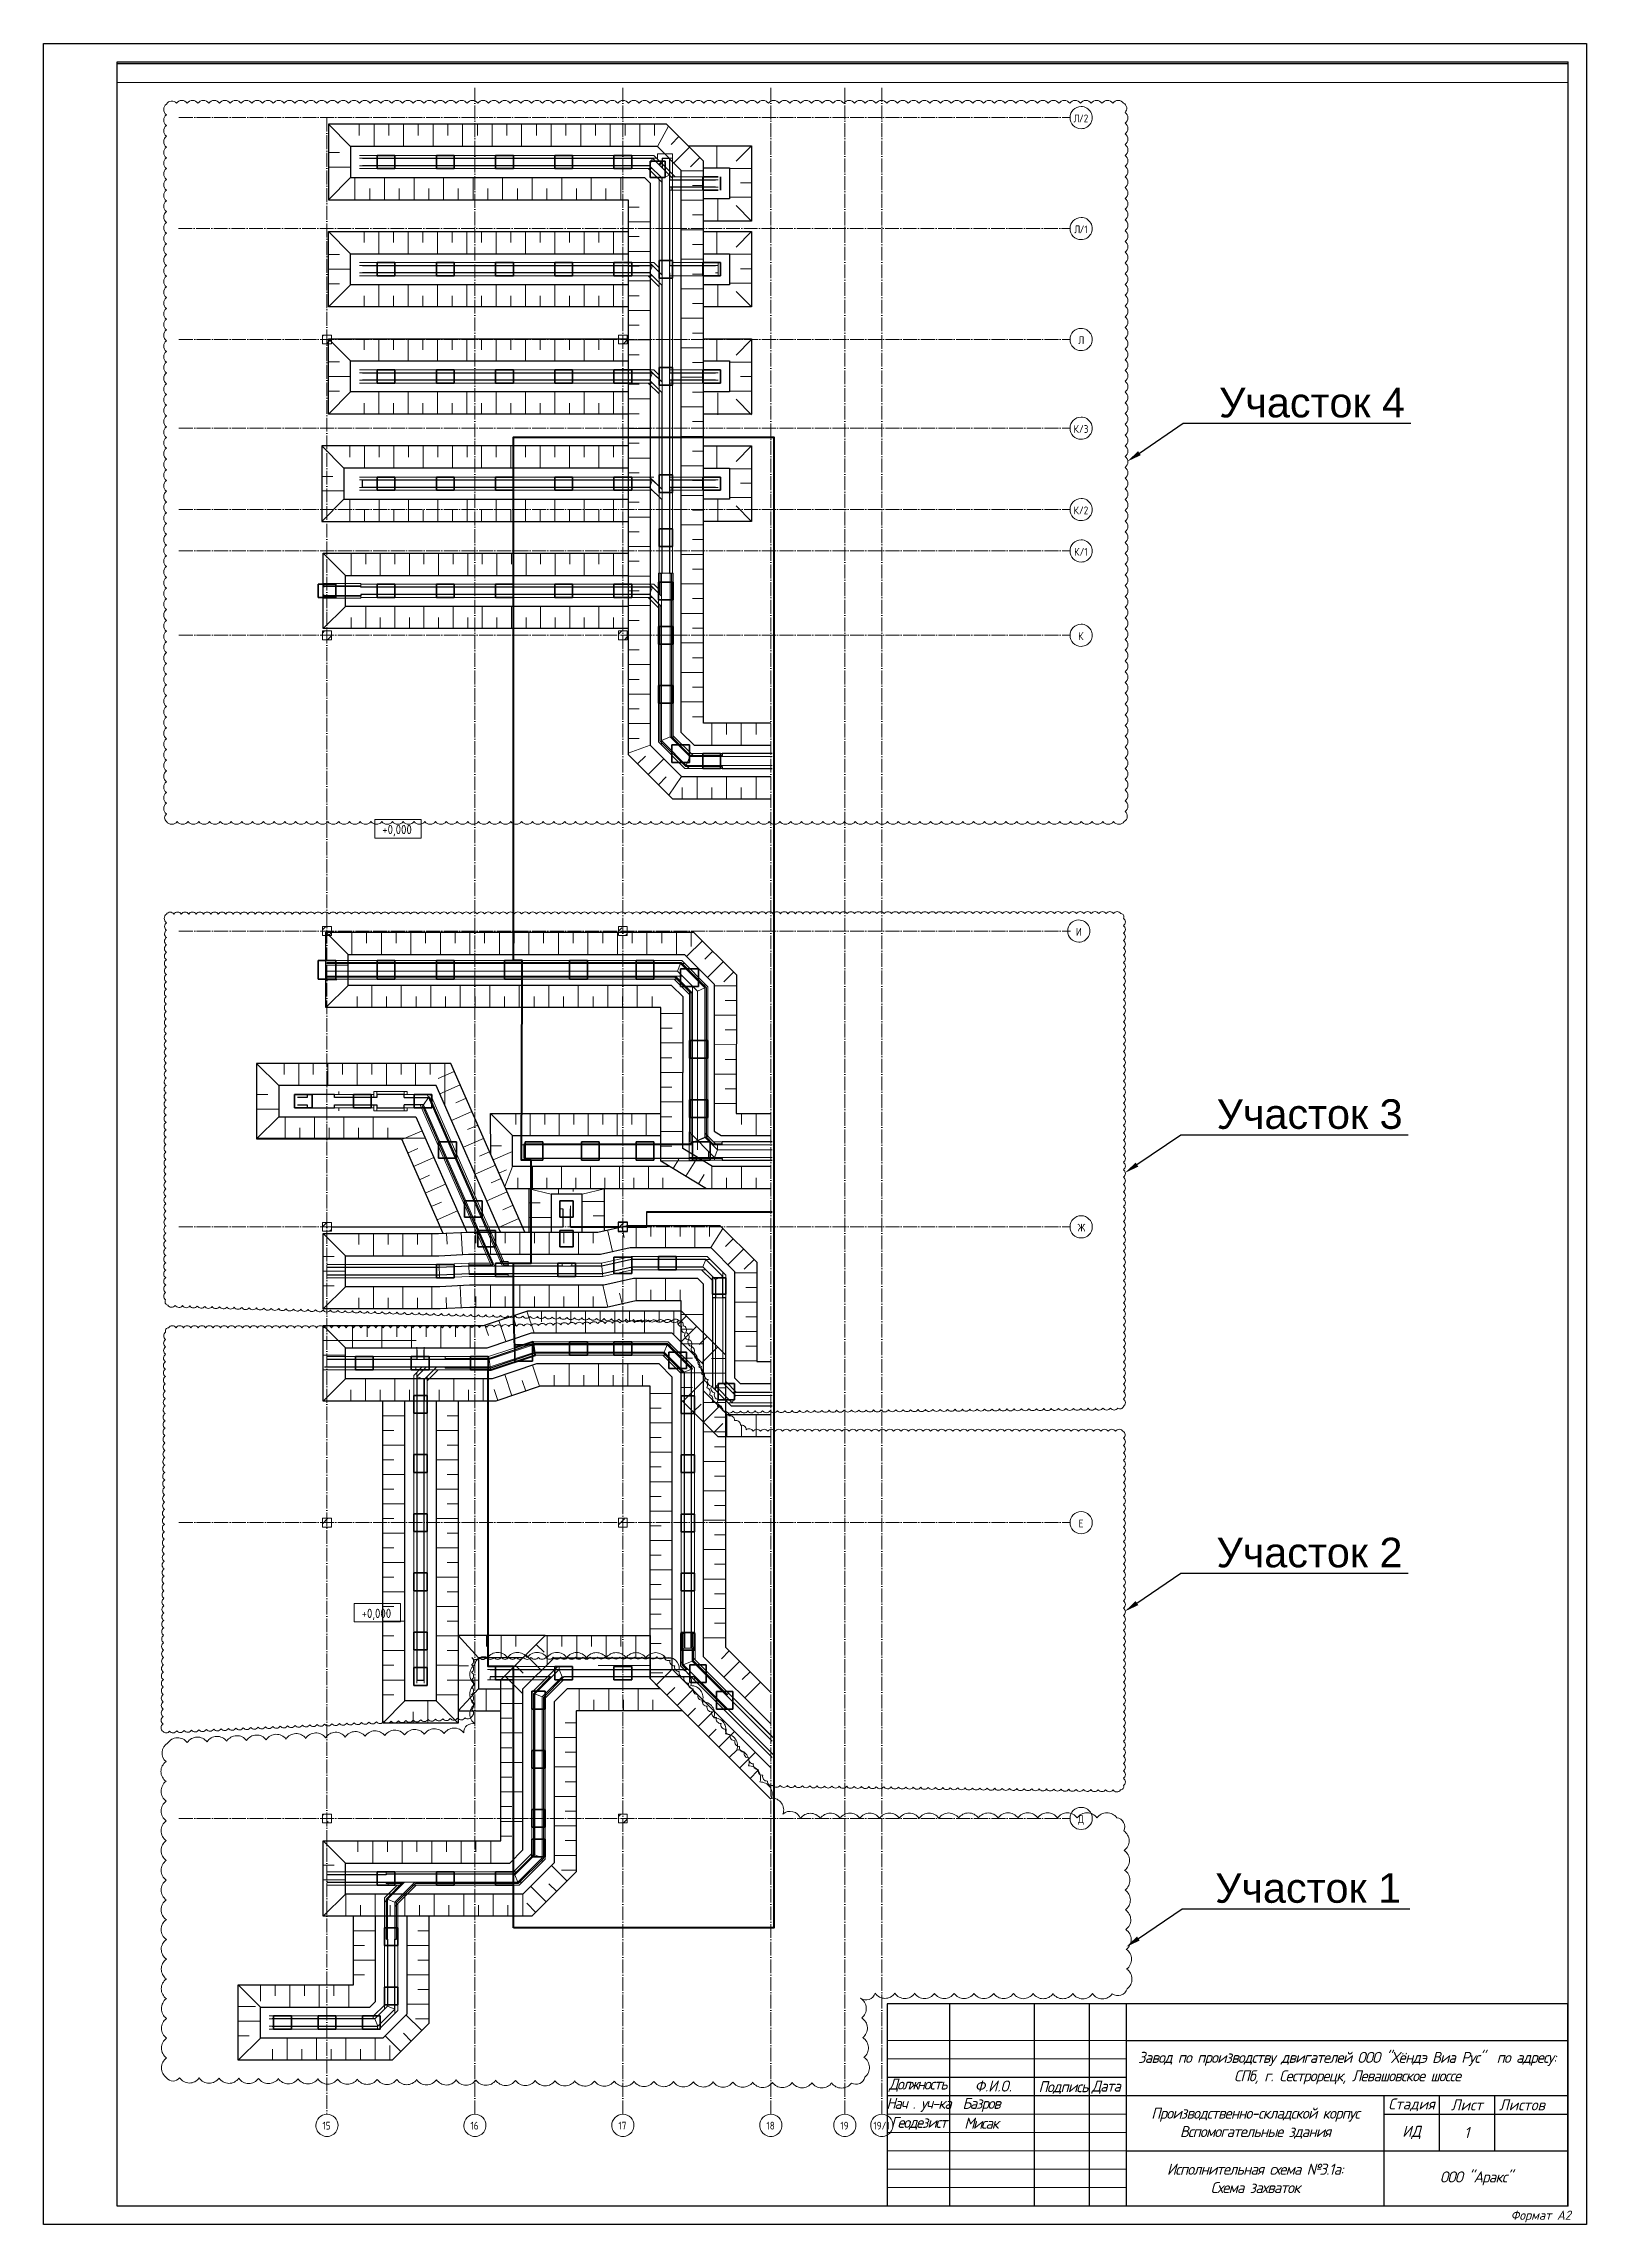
# Paper-space layout 'Общая_Схема' of a CAD drawing. Header units: millimetres. Extents: x 0 to 417, y 2 to 592.
# The model-space entities are those that its viewports show. They can reach past a viewport. Long polylines and large blocks are cut down to what shows.
import ezdxf
from ezdxf import colors
from ezdxf.entities.mleader import LeaderData, LeaderLine
from ezdxf.math import Vec2, Vec3

# ---------------------------------------------------------------- set-up
doc = ezdxf.new("R2010")
doc.units = ezdxf.units.MM
doc.linetypes.add('Штрихпунктир 15 х 2 х 2 мм', pattern=[19, 15, -2, 0, -2])
for name, color, linetype, lineweight in [('котлован', 7, 'Continuous', 30), ('Несущие колонны', 7, 'Continuous', 5), ('Оси', 7, 'Continuous', 18), ('откосы', 7, 'Continuous', 18), ('Отметки', 7, 'Continuous', 18), ('Перекрытие', 7, 'Continuous', 5), ('Стены внутренние', 7, 'Continuous', 5)]:
    doc.layers.add(name, color=color, linetype=linetype, lineweight=lineweight)
doc.layers.add('рамка', color=7, linetype='Continuous')
doc.styles.add('ISOCPEUR', font='isocpeur.ttf', dxfattribs={"width": 0.85, "height": 525})
doc.styles.add('ISOCPEUR_1', font='isocpeur.ttf', dxfattribs={"width": 0.85, "height": 375})
doc.styles.get("Standard").update_dxf_attribs({"font": 'arial.ttf'})
doc.styles.add('ГОСТ', font='GOST_Common Italic.ttf')

psp = doc.layouts.new('Общая_Схема')

# ---------------------------------------------------------------- texts
at = {"layer": 'рамка', "style": 'ГОСТ'}
for s, insert, char_height, width, attachment_point in [('{\\T0.9;Завод по производству двигателей ООО "Хёндэ Виа Рус"  по адресу: СПб, г. Сестрорецк, Левашовское шоссе}', (352.53, 44.11), 2.9842, 119.368, 5), ('{\\T0.75;Должность}', (236.43, 39.49), 2.9842, 16.4899, 5), ('{\\T0.75;Нач . уч-ка}', (236.64, 34.17), 2.9842, 16.9105, 5), ('{\\T0.75;Базров}', (253.55, 34.17), 2.9842, 16.9105, 5), ('Ф.И.О.', (251.82, 40.74), 2.984, 13.5722, 1), ('{\\T0.9;Подпись}', (269.09, 40.57), 2.9842, 13.5722, 1), ('{\\T0.9;Дата}', (283.45, 40.74), 2.9842, 13.5722, 1), ('Стадия', (369.94, 34.17), 2.984, 14.921, 5), ('Лист', (384.86, 34.17), 2.984, 14.921, 5), ('Листов', (399.78, 34.17), 2.984, 14.921, 5), ('{\\T0.75;Геодезист}', (236.64, 29.19), 2.9842, 16.9105, 5), ('{\\T0.75;Мисак}', (253.55, 29.19), 2.9842, 16.9105, 5), ('{\\T0.9;Производственно-складской корпус\\PВспомогательные здания}', (327.66, 29.19), 2.9842, 69.6313, 5), ('ИД', (369.94, 26.7), 2.984, 14.921, 5), ('1', (384.86, 26.7), 2.98, 14.921, 5), ('{\\T0.9;Исполнительная схема №3.1а:\\PСхема захваток}', (327.66, 14.27), 2.9842, 69.6313, 5), ('{\\T0.9;ООО "Аракс"}', (387.34, 14.27), 2.9842, 49.7367, 5), ('Формат А2', (396.71, 5.57), 2.5, 20.493, 1)]:
    psp.add_mtext(s, dxfattribs=dict(at, insert=insert, char_height=char_height, width=width, attachment_point=attachment_point))

msp = doc.modelspace()

# ---------------------------------------------------------------- texts
at = {"layer": 'Оси', "color": 7, "char_height": 0.525, "attachment_point": 1, "style": 'ISOCPEUR'}
for s, insert, width in [('\\fISOCPEUR|b0|i0|c204|p34|;\\W.85;Л', (648.6084, 260.209), 0.439525), ('\\fISOCPEUR|b0|i0|c204|p34|;\\W.85;Л', (648.6084, 260.209), 0.439525), ('/2', (648.971, 260.209), 0.756392), ('/2', (648.971, 260.209), 0.756392), ('\\fISOCPEUR|b0|i0|c204|p34|;\\W.85;Л', (648.6505, 252.709), 0.439525), ('\\fISOCPEUR|b0|i0|c204|p34|;\\W.85;Л', (648.6505, 252.709), 0.439525), ('/1', (649.0131, 252.709), 0.654177), ('/1', (649.0131, 252.709), 0.654177), ('\\fISOCPEUR|b0|i0|c204|p34|;\\W.85;Л', (648.9208, 245.209), 0.439525), ('\\fISOCPEUR|b0|i0|c204|p34|;\\W.85;Л', (648.9208, 245.209), 0.439525), ('\\fISOCPEUR|b0|i0|c204|p34|;\\W.85;К', (648.6084, 239.209), 0.439525), ('\\fISOCPEUR|b0|i0|c204|p34|;\\W.85;К', (648.6084, 239.209), 0.439525), ('/3', (648.971, 239.209), 0.756392), ('/3', (648.971, 239.209), 0.756392), ('\\fISOCPEUR|b0|i0|c204|p34|;\\W.85;К', (648.6084, 233.709), 0.439525), ('\\fISOCPEUR|b0|i0|c204|p34|;\\W.85;К', (648.6084, 233.709), 0.439525), ('/2', (648.971, 233.709), 0.756392), ('/2', (648.971, 233.709), 0.756392), ('\\fISOCPEUR|b0|i0|c204|p34|;\\W.85;К', (648.6505, 230.909), 0.439525), ('\\fISOCPEUR|b0|i0|c204|p34|;\\W.85;К', (648.6505, 230.909), 0.439525), ('/1', (649.0131, 230.909), 0.654177), ('/1', (649.0131, 230.909), 0.654177), ('\\fISOCPEUR|b0|i0|c204|p34|;\\W.85;К', (648.9208, 225.209), 0.439525), ('\\fISOCPEUR|b0|i0|c204|p34|;\\W.85;К', (648.9208, 225.209), 0.439525), ('\\fISOCPEUR|b0|i0|c204|p34|;\\W.85;И', (648.7648, 205.209), 0.439525), ('\\fISOCPEUR|b0|i0|c204|p34|;\\W.85;И', (648.7648, 205.209), 0.439525)]:
    msp.add_mtext(s, dxfattribs=dict(at, insert=insert, width=width))
at = {"layer": 'Оси', "char_height": 0.525, "attachment_point": 1, "style": 'ISOCPEUR'}
for s, insert, width in [('\\fISOCPEUR|b0|i0|c204|p34|;\\W.85;Ж', (648.8787, 185.209), 0.54174), ('\\fISOCPEUR|b0|i0|c204|p34|;\\W.85;Ж', (648.8787, 185.209), 0.54174), ('\\fISOCPEUR|b0|i0|c204|p34|;\\W.85;Е', (648.9456, 165.209), 0.378196), ('\\fISOCPEUR|b0|i0|c204|p34|;\\W.85;Е', (648.9456, 165.209), 0.378196), ('\\fISOCPEUR|b0|i0|c204|p34|;\\W.85;Д', (648.8997, 145.209), 0.490633), ('\\fISOCPEUR|b0|i0|c204|p34|;\\W.85;Д', (648.8997, 145.209), 0.490633), ('15', (597.848, 124.491), 0.654177), ('15', (597.848, 124.491), 0.654177), ('16', (607.848, 124.491), 0.654177), ('16', (607.848, 124.491), 0.654177), ('17', (617.848, 124.491), 0.654177), ('17', (617.848, 124.491), 0.654177), ('18', (627.848, 124.491), 0.654177), ('18', (627.848, 124.491), 0.654177), ('19', (632.848, 124.491), 0.654177), ('19', (632.848, 124.491), 0.654177), ('19/1', (635.0783, 124.491), 1.308354), ('19/1', (635.0783, 124.491), 1.308354)]:
    msp.add_mtext(s, dxfattribs=dict(at, insert=insert, width=width))

# ---------------------------------------------------------------- blocks, each defined once
blk = doc.blocks.new('Ось сетки - Диаметр 10 мм-4594982-30_S_RC_Схема расположения ростверков_фрагмент')
at = {"layer": 'Оси'}
for start, end in [(360, 180), (180, 360)]:
    blk.add_arc((0, 0), 5, start, end, dxfattribs=at)
blk = doc.blocks.new('S_RC_Колонна - 600 x 600mm-V15-30_S_RC_Схема расположения плит пола')
at = {"layer": 'Несущие колонны'}
h = blk.add_hatch(dxfattribs=at)
h.set_pattern_fill('FP_18', color=256, style=0, pattern_type=2)
h.set_pattern_definition([(45, (-139225.2, -30819.5), (-785.772, 785.772), []), (45, (-138439.5, -30819.5), (-785.772, 785.772), [1389.063, -277.813, 8.382, -269.431])])
h.paths.add_polyline_path([(300, 300), (300, -300), (-300, -300), (-300, 300)], flags=0)
for p, q in [((300, 300), (-300, 300)), ((-300, 300), (-300, -300)), ((-300, 300), (-300, 300)), ((300, -300), (300, 300)), ((300, 300), (300, 300)), ((-300, -300), (300, -300)), ((-300, -300), (-300, -300)), ((300, -300), (300, -300))]:
    blk.add_line(p, q, dxfattribs=at)
blk = doc.blocks.new('S_RC_Колонна - 600 x 600mm-V16-30_S_RC_Схема расположения плит пола')
at = {"layer": 'Несущие колонны'}
h = blk.add_hatch(dxfattribs=at)
h.set_pattern_fill('FP_19', color=256, style=0, pattern_type=2)
h.set_pattern_definition([(45, (-159225.2, -30819.5), (-785.7724, 785.7724), []), (45, (-158439.5, -30819.5), (-785.7724, 785.7724), [1389.063, -277.813, 8.382, -269.431])])
h.paths.add_polyline_path([(300, 300), (300, -300), (-300, -300), (-300, 300)], flags=0)
for p, q in [((300, 300), (-300, 300)), ((-300, 300), (-300, -300)), ((-300, 300), (-300, 300)), ((300, -300), (300, 300)), ((300, 300), (300, 300)), ((-300, -300), (300, -300)), ((-300, -300), (-300, -300)), ((300, -300), (300, -300))]:
    blk.add_line(p, q, dxfattribs=at)
blk = doc.blocks.new('S_RC_Колонна - 600 x 600mm-V24-30_S_RC_Схема расположения плит пола')
at = {"layer": 'Несущие колонны'}
h = blk.add_hatch(dxfattribs=at)
h.set_pattern_fill('FP_27', color=256, style=0, pattern_type=2)
h.set_pattern_definition([(45, (-119225.2, -50819.5), (-785.772, 785.772), []), (45, (-118439.5, -50819.5), (-785.772, 785.772), [1389.063, -277.813, 8.382, -269.431])])
h.paths.add_polyline_path([(300, 300), (300, -300), (-300, -300), (-300, 300)], flags=0)
for p, q in [((300, 300), (-300, 300)), ((-300, 300), (-300, -300)), ((-300, 300), (-300, 300)), ((300, -300), (300, 300)), ((300, 300), (300, 300)), ((-300, -300), (300, -300)), ((-300, -300), (-300, -300)), ((300, -300), (300, -300))]:
    blk.add_line(p, q, dxfattribs=at)
blk = doc.blocks.new('S_RC_Колонна - 600 x 600mm-V25-30_S_RC_Схема расположения плит пола')
at = {"layer": 'Несущие колонны'}
h = blk.add_hatch(dxfattribs=at)
h.set_pattern_fill('FP_28', color=256, style=0, pattern_type=2)
h.set_pattern_definition([(45, (-139225.2, -50819.5), (-785.772, 785.772), []), (45, (-138439.5, -50819.5), (-785.772, 785.772), [1389.063, -277.813, 8.382, -269.431])])
h.paths.add_polyline_path([(300, 300), (300, -300), (-300, -300), (-300, 300)], flags=0)
for p, q in [((300, 300), (-300, 300)), ((-300, 300), (-300, -300)), ((-300, 300), (-300, 300)), ((300, -300), (300, 300)), ((300, 300), (300, 300)), ((-300, -300), (300, -300)), ((-300, -300), (-300, -300)), ((300, -300), (300, -300))]:
    blk.add_line(p, q, dxfattribs=at)
blk = doc.blocks.new('S_RC_Колонна - 600 x 600mm-V33-30_S_RC_Схема расположения плит пола')
at = {"layer": 'Несущие колонны'}
h = blk.add_hatch(dxfattribs=at)
h.set_pattern_fill('FP_36', color=256, style=0, pattern_type=2)
h.set_pattern_definition([(45, (-119225.2, -70819.5), (-785.772, 785.772), []), (45, (-118439.5, -70819.5), (-785.772, 785.772), [1389.063, -277.813, 8.382, -269.431])])
h.paths.add_polyline_path([(300, 300), (300, -300), (-300, -300), (-300, 300)], flags=0)
for p, q in [((300, 300), (-300, 300)), ((-300, 300), (-300, -300)), ((-300, 300), (-300, 300)), ((300, -300), (300, 300)), ((300, 300), (300, 300)), ((-300, -300), (300, -300)), ((-300, -300), (-300, -300)), ((300, -300), (300, -300))]:
    blk.add_line(p, q, dxfattribs=at)
blk = doc.blocks.new('S_RC_Колонна - 600 x 600mm-V34-30_S_RC_Схема расположения плит пола')
at = {"layer": 'Несущие колонны'}
h = blk.add_hatch(dxfattribs=at)
h.set_pattern_fill('FP_37', color=256, style=0, pattern_type=2)
h.set_pattern_definition([(45, (-139225.2, -70819.5), (-785.7724, 785.7724), []), (45, (-138439.5, -70819.5), (-785.7724, 785.7724), [1389.063, -277.813, 8.382, -269.431])])
h.paths.add_polyline_path([(300, 300), (300, -300), (-300, -300), (-300, 300)], flags=0)
for p, q in [((300, 300), (-300, 300)), ((-300, 300), (-300, -300)), ((-300, 300), (-300, 300)), ((300, -300), (300, 300)), ((300, 300), (300, 300)), ((-300, -300), (300, -300)), ((-300, -300), (-300, -300)), ((300, -300), (300, -300))]:
    blk.add_line(p, q, dxfattribs=at)
blk = doc.blocks.new('S_RC_Колонна - 600 x 600mm-V42-30_S_RC_Схема расположения плит пола')
at = {"layer": 'Несущие колонны'}
h = blk.add_hatch(dxfattribs=at)
h.set_pattern_fill('FP_45', color=256, style=0, pattern_type=2)
h.set_pattern_definition([(45, (-119225.2, -90819.5), (-785.772, 785.772), []), (45, (-118439.5, -90819.5), (-785.772, 785.772), [1389.063, -277.813, 8.382, -269.431])])
h.paths.add_polyline_path([(300, 300), (300, -300), (-300, -300), (-300, 300)], flags=0)
for p, q in [((300, 300), (-300, 300)), ((-300, 300), (-300, -300)), ((-300, 300), (-300, 300)), ((300, -300), (300, 300)), ((300, 300), (300, 300)), ((-300, -300), (300, -300)), ((-300, -300), (-300, -300)), ((300, -300), (300, -300))]:
    blk.add_line(p, q, dxfattribs=at)
blk = doc.blocks.new('S_RC_Колонна - 600 x 600mm-V43-30_S_RC_Схема расположения плит пола')
at = {"layer": 'Несущие колонны'}
h = blk.add_hatch(dxfattribs=at)
h.set_pattern_fill('FP_46', color=256, style=0, pattern_type=2)
h.set_pattern_definition([(45, (-139225.2, -90819.5), (-785.7724, 785.7724), []), (45, (-138439.5, -90819.5), (-785.7724, 785.7724), [1389.063, -277.813, 8.382, -269.431])])
h.paths.add_polyline_path([(300, 300), (300, -300), (-300, -300), (-300, 300)], flags=0)
for p, q in [((300, 300), (-300, 300)), ((-300, 300), (-300, -300)), ((-300, 300), (-300, 300)), ((300, -300), (300, 300)), ((300, 300), (300, 300)), ((-300, -300), (300, -300)), ((-300, -300), (-300, -300)), ((300, -300), (300, -300))]:
    blk.add_line(p, q, dxfattribs=at)
blk = doc.blocks.new('S_RC_Колонна - 600 x 600mm-V51-30_S_RC_Схема расположения плит пола')
at = {"layer": 'Несущие колонны'}
h = blk.add_hatch(dxfattribs=at)
h.set_pattern_fill('FP_54', color=256, style=0, pattern_type=2)
h.set_pattern_definition([(45, (-119225.2, -110819.5), (-785.7724, 785.7724), []), (45, (-118439.5, -110819.5), (-785.7724, 785.7724), [1389.063, -277.813, 8.382, -269.431])])
h.paths.add_polyline_path([(300, 300), (300, -300), (-300, -300), (-300, 300)], flags=0)
for p, q in [((300, 300), (-300, 300)), ((-300, 300), (-300, -300)), ((-300, 300), (-300, 300)), ((300, -300), (300, 300)), ((300, 300), (300, 300)), ((-300, -300), (300, -300)), ((-300, -300), (-300, -300)), ((300, -300), (300, -300))]:
    blk.add_line(p, q, dxfattribs=at)
blk = doc.blocks.new('S_RC_Колонна - 600 x 600mm-V52-30_S_RC_Схема расположения плит пола')
at = {"layer": 'Несущие колонны'}
h = blk.add_hatch(dxfattribs=at)
h.set_pattern_fill('FP_55', color=256, style=0, pattern_type=2)
h.set_pattern_definition([(45, (-139225.2, -110819.5), (-785.7724, 785.7724), []), (45, (-138439.5, -110819.5), (-785.7724, 785.7724), [1389.063, -277.813, 8.382, -269.431])])
h.paths.add_polyline_path([(300, 300), (300, -300), (-300, -300), (-300, 300)], flags=0)
for p, q in [((300, 300), (-300, 300)), ((-300, 300), (-300, -300)), ((-300, 300), (-300, 300)), ((300, -300), (300, 300)), ((300, 300), (300, 300)), ((-300, -300), (300, -300)), ((-300, -300), (-300, -300)), ((300, -300), (300, -300))]:
    blk.add_line(p, q, dxfattribs=at)
blk = doc.blocks.new('S_RC_Колонна - 600 x 600mm-V59-30_S_RC_Схема расположения плит пола')
at = {"layer": 'Несущие колонны'}
h = blk.add_hatch(dxfattribs=at)
h.set_pattern_fill('FP_64', color=256, style=0, pattern_type=2)
h.set_pattern_definition([(45, (-119225.2, -130819.5), (-785.7724, 785.7724), []), (45, (-118439.5, -130819.5), (-785.7724, 785.7724), [1389.063, -277.813, 8.382, -269.431])])
h.paths.add_polyline_path([(300, 300), (300, -300), (-300, -300), (-300, 300)], flags=0)
for p, q in [((300, 300), (-300, 300)), ((-300, 300), (-300, -300)), ((-300, 300), (-300, 300)), ((300, -300), (300, 300)), ((300, 300), (300, 300)), ((-300, -300), (300, -300)), ((-300, -300), (-300, -300)), ((300, -300), (300, -300))]:
    blk.add_line(p, q, dxfattribs=at)
blk = doc.blocks.new('S_RC_Колонна - 600 x 600mm-V60-30_S_RC_Схема расположения плит пола')
at = {"layer": 'Несущие колонны'}
h = blk.add_hatch(dxfattribs=at)
h.set_pattern_fill('FP_65', color=256, style=0, pattern_type=2)
h.set_pattern_definition([(45, (-139225.2, -130819.5), (-785.7724, 785.7724), []), (45, (-138439.5, -130819.5), (-785.7724, 785.7724), [1389.063, -277.813, 8.382, -269.431])])
h.paths.add_polyline_path([(300, 300), (300, -300), (-300, -300), (-300, 300)], flags=0)
for p, q in [((300, 300), (-300, 300)), ((-300, 300), (-300, -300)), ((-300, 300), (-300, 300)), ((300, -300), (300, 300)), ((300, 300), (300, 300)), ((-300, -300), (300, -300)), ((-300, -300), (-300, -300)), ((300, -300), (300, -300))]:
    blk.add_line(p, q, dxfattribs=at)
blk = doc.blocks.new('Высотные отметки - 12_5x5-2340753-30_S_RC_Схема расположения плит пола')
at = {"layer": 'Отметки'}
for p, q in [((0, 5), (-12.5, 5)), ((-12.5, 5), (-12.5, 0)), ((-12.5, 0), (0, 0)), ((0, 0), (0, 5))]:
    blk.add_line(p, q, dxfattribs=at)

# ---------------------------------------------------------------- linework, layer by layer
at = {"layer": 'котлован', "lineweight": 30}
for points in [[(628.1454, 219.05), (623.6021, 219.05), (623.5958, 219.0562), (623.5958, 257.0561), (621.1021, 259.5499), (598.2454, 259.5499), (598.2454, 254.4499), (618.4958, 254.4499), (618.4958, 216.9438), (621.4896, 213.95), (628.1454, 213.95)], [(628.1454, 217.55), (622.9808, 217.55), (622.0958, 218.4349), (622.0958, 256.4348), (620.4808, 258.0499), (599.7454, 258.0499), (599.7454, 255.9499), (619.6109, 255.9499), (619.9958, 255.565), (619.9958, 217.5651), (622.1109, 215.45), (628.1454, 215.45)], [(618.4958, 247.1999), (598.2454, 247.1999), (598.2454, 252.2999), (618.4958, 252.2999)], [(618.4958, 248.6999), (599.7454, 248.6999), (599.7454, 250.7999), (618.4958, 250.7999)], [(618.4958, 239.9502), (598.2454, 239.9502), (598.2454, 245.0502), (618.4958, 245.0502)], [(618.4958, 241.4502), (599.7454, 241.4502), (599.7454, 243.5502), (618.4958, 243.5502)], [(618.4958, 237.8002), (597.7954, 237.8002), (597.7954, 232.7002), (618.4958, 232.7002)], [(623.5958, 237.8002), (626.8458, 237.8002), (626.8458, 232.7002), (623.5958, 232.7002)], [(618.4958, 236.3002), (599.2954, 236.3002), (599.2954, 234.2002), (618.4958, 234.2002)], [(623.5958, 236.3002), (625.3458, 236.3002), (625.3458, 234.2002), (623.5958, 234.2002)], [(618.4958, 225.4505), (597.8954, 225.4505), (597.8954, 230.5505), (618.4958, 230.5505)], [(618.4958, 226.9505), (599.3954, 226.9505), (599.3954, 229.0505), (618.4958, 229.0505)], [(628.1454, 187.5752), (623.7902, 187.5752), (620.7064, 189.4466), (620.719, 199.825), (598.0704, 199.825), (598.0704, 204.925), (622.9291, 204.925), (625.8216, 202.0325), (625.8103, 192.6752), (628.1454, 192.6752)], [(628.1454, 189.0752), (624.2097, 189.0752), (622.2075, 190.2903), (622.2198, 200.5431), (621.4379, 201.325), (599.5704, 201.325), (599.5704, 203.425), (622.3078, 203.425), (624.3209, 201.4119), (624.3089, 191.4714), (624.7971, 191.1752), (628.1454, 191.1752)], [(611.52, 184.6508), (606.5101, 196.0502), (593.3958, 196.0502), (593.3958, 190.9502), (603.1807, 190.9502), (605.9866, 184.5658)], [(609.8816, 184.6508), (605.5308, 194.5502), (594.8958, 194.5502), (594.8958, 192.4502), (604.1599, 192.4502), (607.5897, 184.6462)], [(616.8954, 184.7483), (616.8954, 187.5752), (611.7954, 187.5752), (611.7954, 184.6508)], [(615.3954, 184.6508), (615.3954, 187.2204), (613.2954, 187.2204), (613.2954, 184.6508)], [(628.1454, 170.8008), (624.5891, 170.8008), (622.0954, 173.2946), (622.0954, 180.0008), (619.0287, 180.0008), (617.0287, 179.5508), (607.8093, 179.5508), (605.8093, 179.4505), (597.8954, 179.4505), (597.8954, 184.5505), (605.6814, 184.5505), (607.6814, 184.6508), (616.462, 184.6508), (618.462, 185.1008), (624.7016, 185.1008), (627.1954, 182.607), (627.1954, 175.9008), (628.1454, 175.9008)], [(628.1454, 172.3008), (625.2104, 172.3008), (623.5954, 173.9159), (623.5954, 181.1159), (623.2104, 181.5008), (618.862, 181.5008), (616.862, 181.0508), (607.7717, 181.0508), (605.7717, 180.9505), (599.3954, 180.9505), (599.3954, 183.0505), (605.719, 183.0505), (607.719, 183.1508), (616.6287, 183.1508), (618.6287, 183.6008), (624.0803, 183.6008), (625.6954, 181.9857), (625.6954, 174.7857), (626.0803, 174.4008), (628.1454, 174.4008)], [(612.8896, 157.3713), (607.0202, 157.3713), (607.0202, 152.2713), (609.8954, 152.2713)], [(611.3893, 155.8713), (608.3857, 155.8713), (608.3857, 153.7713), (609.8953, 153.7713)], [(605.0463, 138.3873), (605.0387, 138.3797), (605.0387, 131.1425), (602.5448, 128.6485), (592.1457, 128.6506), (592.1457, 133.7506), (599.9387, 133.749), (599.9387, 138.3873)], [(603.5387, 138.3873), (603.5387, 131.7638), (601.9236, 130.1487), (593.6457, 130.1503), (593.6457, 132.2503), (601.0539, 132.2488), (601.4387, 132.6337), (601.4387, 138.3873)]]:
    msp.add_lwpolyline(points, dxfattribs=at)
at = {"layer": 'котлован'}
for points in [[(622.5521, 258.0999), (626.8458, 258.0999), (626.8458, 252.9999), (623.5958, 252.9999)], [(623.5958, 256.5999), (625.3458, 256.5999), (625.3458, 254.4999), (623.5958, 254.4999)], [(623.5958, 252.2999), (626.8458, 252.2999), (626.8458, 247.1999), (623.5958, 247.1999)], [(623.5958, 250.7999), (625.3458, 250.7999), (625.3458, 248.6999), (623.5958, 248.6999)], [(623.5958, 245.0502), (626.8458, 245.0502), (626.8458, 239.9502), (623.5958, 239.9502)], [(623.5958, 243.5502), (625.3458, 243.5502), (625.3458, 241.4502), (623.5958, 241.4502)], [(623.7902, 187.5752), (610.2348, 187.5752), (609.212, 189.9022), (609.1954, 192.6752), (620.7103, 192.6752)], [(621.3185, 189.0752), (610.6954, 189.0752), (610.6954, 191.1752), (620.7085, 191.1752)], [(622.1738, 152.2713), (615.0018, 152.2713), (614.9954, 152.2649), (614.9957, 141.3811), (612.0019, 138.3873), (603.9888, 138.3873), (597.8954, 138.3873), (597.8954, 143.4873), (603.9887, 143.4873), (609.8895, 143.4873), (609.8956, 143.4935), (609.8953, 154.3777), (612.8896, 157.3713), (619.98, 157.3713), (619.98, 155.8713), (619.98, 154.4651), (622.1738, 152.2713)], [(620.6738, 153.7713), (614.3805, 153.7713), (613.4954, 152.8863), (613.4957, 142.0024), (611.3806, 139.8873), (603.9888, 139.8873), (599.3954, 139.8873), (599.3954, 141.9873), (603.9887, 141.9873), (610.5108, 141.9873), (611.3957, 142.8722), (611.3953, 153.7563), (613.5108, 155.8713), (619.98, 155.8713), (619.98, 154.4651), (620.6738, 153.7713)]]:
    msp.add_lwpolyline(points, dxfattribs=at)
at = {"layer": 'котлован', "color": 4}
msp.add_lwpolyline([(622.6454, 190.6188), (623.8954, 191.1366)], dxfattribs=at)
at = {"layer": 'Оси', "color": 7, "linetype": 'Штрихпунктир 15 х 2 х 2 мм'}
for p, q in [((608.1454, 262.0114), (608.1454, 125)), ((608.1454, 262.0114), (608.1454, 125)), ((618.1454, 262.0114), (618.1454, 125)), ((618.1454, 262.0114), (618.1454, 125)), ((628.1454, 262.0114), (628.1454, 125)), ((628.1454, 262.0114), (628.1454, 125)), ((633.1454, 262.0114), (633.1454, 125)), ((633.1454, 262.0114), (633.1454, 125)), ((635.6454, 262.0114), (635.6454, 125)), ((635.6454, 262.0114), (635.6454, 125)), ((588.1454, 260), (648.365, 260))]:
    msp.add_line(p, q, dxfattribs=at)
at = {"layer": 'Оси', "linetype": 'Штрихпунктир 15 х 2 х 2 мм'}
for p, q in [((598.1454, 260), (598.1454, 125)), ((588.1112, 252.4966), (648.365, 252.4966)), ((588.1454, 245), (648.3991, 245)), ((588.1454, 239), (648.3991, 239)), ((588.1454, 233.5), (648.3991, 233.5)), ((588.1454, 230.7), (648.3991, 230.7)), ((588.1454, 225), (648.3991, 225)), ((588.1454, 205), (648.3991, 205)), ((588.1454, 185), (648.3991, 185)), ((588.1454, 165), (648.3991, 165)), ((588.1454, 145), (648.3991, 145))]:
    msp.add_line(p, q, dxfattribs=at)
at = {"layer": 'Оси', "color": 4, "linetype": 'ByBlock', "lineweight": 40}
msp.add_lwpolyline([(610.7454, 137.6), (610.7454, 155.2713), (609.0454, 155.2713), (609.0454, 175.325), (609.2191, 175.325), (612.2191, 176.3314), (612.0722, 177.2314), (610.8454, 176.8198), (610.7454, 179.35), (610.7454, 180.55), (610.7454, 182.5508), (611.9454, 182.5508), (611.9454, 189.5002), (611.2954, 189.5002), (611.3454, 201.75), (611.3454, 203), (610.7454, 203), (610.7454, 238.4), (628.3454, 238.4), (628.3454, 137.6)], close=True, dxfattribs=at)
at = {"layer": 'Оси'}
for points in [[(587.3039, 206.1484, -0.52056705), (587.8039, 206.1487, -0.52056705), (588.3039, 206.149, -0.52056705), (588.8039, 206.1493, -0.52056705), (589.3039, 206.1496, -0.52056705), (589.8039, 206.1499, -0.52056705), (590.3039, 206.1502, -0.52056705), (590.8039, 206.1506, -0.52056705), (591.3039, 206.1509, -0.52056705), (591.8039, 206.1512, -0.52056705), (592.3039, 206.1515, -0.52056705), (592.8039, 206.1518, -0.52056705), (593.3039, 206.1521, -0.52056705), (593.8039, 206.1524, -0.52056705), (594.3039, 206.1527, -0.52056705), (594.8039, 206.153, -0.52056705), (595.3039, 206.1533, -0.52056705), (595.8039, 206.1536, -0.52056705), (596.3039, 206.154, -0.52056705), (596.8039, 206.1543, -0.52056705), (597.3039, 206.1546, -0.52056705), (597.8039, 206.1549, -0.52056705), (598.3039, 206.1552, -0.52056705), (598.8039, 206.1555, -0.52056705), (599.3039, 206.1558, -0.52056705), (599.8039, 206.1561, -0.52056705), (600.3039, 206.1564, -0.52056705), (600.8039, 206.1567, -0.52056705), (601.3039, 206.1571, -0.52056705), (601.8039, 206.1574, -0.52056705), (602.3039, 206.1577, -0.52056705), (602.8039, 206.158, -0.52056705), (603.3039, 206.1583, -0.52056705), (603.8039, 206.1586, -0.52056705), (604.3039, 206.1589, -0.52056705), (604.8039, 206.1592, -0.52056705), (605.3039, 206.1595, -0.52056705), (605.8039, 206.1598, -0.52056705), (606.3039, 206.1602, -0.52056705), (606.8039, 206.1605, -0.52056705), (607.3039, 206.1608, -0.52056705), (607.8039, 206.1611, -0.52056705), (608.3039, 206.1614, -0.52056705), (608.8039, 206.1617, -0.52056705), (609.3039, 206.162, -0.52056705), (609.8039, 206.1623, -0.52056705), (610.3039, 206.1626, -0.52056705), (610.8039, 206.1629, -0.52056705), (611.3039, 206.1632, -0.52056705), (611.8039, 206.1636, -0.52056705), (612.3039, 206.1639, -0.52056705), (612.8039, 206.1642, -0.52056705), (613.3039, 206.1645, -0.52056705), (613.8039, 206.1648, -0.52056705), (614.3039, 206.1651, -0.52056705), (614.8039, 206.1654, -0.52056705), (615.3039, 206.1657, -0.52056705), (615.8039, 206.166, -0.52056705), (616.3039, 206.1663, -0.52056705), (616.8039, 206.1667, -0.52056705), (617.3039, 206.167, -0.52056705), (617.8039, 206.1673, -0.52056705), (618.3039, 206.1676, -0.52056705), (618.8039, 206.1679, -0.52056705), (619.3039, 206.1682, -0.52056705), (619.8039, 206.1685, -0.52056705), (620.3039, 206.1688, -0.52056705), (620.8039, 206.1691, -0.52056705), (621.3039, 206.1694, -0.52056705), (621.8039, 206.1698, -0.52056705), (622.3039, 206.1701, -0.52056705), (622.8039, 206.1704, -0.52056705), (623.3039, 206.1707, -0.52056705), (623.8039, 206.171, -0.52056705), (624.3039, 206.1713, -0.52056705), (624.8039, 206.1716, -0.52056705), (625.3039, 206.1719, -0.52056705), (625.8039, 206.1722, -0.52056705), (626.3039, 206.1725, -0.52056705), (626.8039, 206.1729, -0.52056705), (627.3039, 206.1732, -0.52056705), (627.8039, 206.1735, -0.52056705), (628.3039, 206.1738, -0.52056705), (628.8039, 206.1741, -0.52056705), (629.3039, 206.1744, -0.52056705), (629.8039, 206.1747, -0.52056705), (630.3039, 206.175, -0.52056705), (630.8039, 206.1753, -0.52056705), (631.3039, 206.1756, -0.52056705), (631.8039, 206.1759, -0.52056705), (632.3039, 206.1763, -0.52056705), (632.8039, 206.1766, -0.52056705), (633.3039, 206.1769, -0.52056705), (633.8039, 206.1772, -0.52056705), (634.3039, 206.1775, -0.52056705), (634.8039, 206.1778, -0.52056705), (635.3039, 206.1781, -0.52056705), (635.8039, 206.1784, -0.52056705), (636.3039, 206.1787, -0.52056705), (636.8039, 206.179, -0.52056705), (637.3039, 206.1794, -0.52056705), (637.8039, 206.1797, -0.52056705), (638.3039, 206.18, -0.52056705), (638.8039, 206.1803, -0.52056705), (639.3039, 206.1806, -0.52056705), (639.8039, 206.1809, -0.52056705), (640.3039, 206.1812, -0.52056705), (640.8039, 206.1815, -0.52056705), (641.3039, 206.1818, -0.52056705), (641.8039, 206.1821, -0.52056705), (642.3039, 206.1825, -0.52056705), (642.8039, 206.1828, -0.52056705), (643.3039, 206.1831, -0.52056705), (643.8039, 206.1834, -0.52056705), (644.3039, 206.1837, -0.52056705), (644.8039, 206.184, -0.52056705), (645.3039, 206.1843, -0.52056705), (645.8039, 206.1846, -0.52056705), (646.3039, 206.1849, -0.52056705), (646.8039, 206.1852, -0.52056705), (647.3039, 206.1855, -0.52056705), (647.8039, 206.1859, -0.52056705), (648.3039, 206.1862, -0.52056705), (648.8039, 206.1865, -0.52056705), (649.3039, 206.1868, -0.52056705), (649.8039, 206.1871, -0.52056705), (650.3039, 206.1874, -0.52056705), (650.8039, 206.1877, -0.52056705), (651.3039, 206.188, -0.52056705), (651.8039, 206.1883, -0.52056705), (651.9795, 205.8641, -0.52056705), (651.9795, 205.3641, -0.52056705), (651.9795, 204.8641, -0.52056705), (651.9795, 204.3641, -0.52056705), (651.9795, 203.8641, -0.52056705), (651.9795, 203.3641, -0.52056705), (651.9795, 202.8641, -0.52056705), (651.9795, 202.3641, -0.52056705), (651.9795, 201.8641, -0.52056705), (651.9795, 201.3641, -0.52056705), (651.9795, 200.8641, -0.52056705), (651.9795, 200.3641, -0.52056705), (651.9795, 199.8641, -0.52056705), (651.9795, 199.3641, -0.52056705), (651.9795, 198.8641, -0.52056705), (651.9795, 198.3641, -0.52056705), (651.9795, 197.8641, -0.52056705), (651.9795, 197.3641, -0.52056705), (651.9795, 196.8641, -0.52056705), (651.9795, 196.3641, -0.52056705), (651.9795, 195.8641, -0.52056705), (651.9795, 195.3641, -0.52056705), (651.9795, 194.8641, -0.52056705), (651.9795, 194.3641, -0.52056705), (651.9795, 193.8641, -0.52056705), (651.9795, 193.3641, -0.52056705), (651.9795, 192.8641, -0.52056705), (651.9795, 192.3641, -0.52056705), (651.9795, 191.8641, -0.52056705), (651.9795, 191.3641, -0.52056705), (651.9795, 190.8641, -0.52056705), (651.9795, 190.3641, -0.52056705), (651.9795, 189.8641, -0.52056705), (651.9795, 189.3641, -0.52056705), (651.9795, 188.8641, -0.52056705), (651.9795, 188.3641, -0.52056705), (651.9795, 187.8641, -0.52056705), (651.9795, 187.3641, -0.52056705), (651.9795, 186.8641, -0.52056705), (651.9795, 186.3641, -0.52056705), (651.9795, 185.8641, -0.52056705), (651.9795, 185.3641, -0.52056705), (651.9795, 184.8641, -0.52056705), (651.9795, 184.3641, -0.52056705), (651.9795, 183.8641, -0.52056705), (651.9795, 183.3641, -0.52056705), (651.9795, 182.8641, -0.52056705), (651.9795, 182.3641, -0.52056705), (651.9795, 181.8641, -0.52056705), (651.9795, 181.3641, -0.52056705), (651.9795, 180.8641, -0.52056705), (651.9795, 180.3641, -0.52056705), (651.9795, 179.8641, -0.52056705), (651.9795, 179.3641, -0.52056705), (651.9795, 178.8641, -0.52056705), (651.9795, 178.3641, -0.52056705), (651.9795, 177.8641, -0.52056705), (651.9795, 177.3641, -0.52056705), (651.9795, 176.8641, -0.52056705), (651.9795, 176.3641, -0.52056705), (651.9795, 175.8641, -0.52056705), (651.9795, 175.3641, -0.52056705), (651.9795, 174.8641, -0.52056705), (651.9795, 174.3641, -0.52056705), (651.9795, 173.8641, -0.52056705), (651.9795, 173.3641, -0.52056705), (651.9795, 172.8641, -0.52056705), (651.5914, 172.7491, -0.52056705), (651.0915, 172.7452, -0.52056705), (650.5915, 172.7413, -0.52056705), (650.0915, 172.7373, -0.52056705), (649.5915, 172.7334, -0.52056705), (649.0915, 172.7295, -0.52056705), (648.5915, 172.7256, -0.52056705), (648.0916, 172.7216, -0.52056705), (647.5916, 172.7177, -0.52056705), (647.0916, 172.7138, -0.52056705), (646.5916, 172.7099, -0.52056705), (646.0916, 172.7059, -0.52056705), (645.5916, 172.702, -0.52056705), (645.0916, 172.6981, -0.52056705), (644.5917, 172.6941, -0.52056705), (644.0917, 172.6902, -0.52056705), (643.5917, 172.6863, -0.52056705), (643.0917, 172.6824, -0.52056705), (642.5917, 172.6784, -0.52056705), (642.0917, 172.6745, -0.52056705), (641.5918, 172.6706, -0.52056705), (641.0918, 172.6667, -0.52056705), (640.5918, 172.6627, -0.52056705), (640.0918, 172.6588, -0.52056705), (639.5918, 172.6549, -0.52056705), (639.0918, 172.6509, -0.52056705), (638.5918, 172.647, -0.52056705), (638.0919, 172.6431, -0.52056705), (637.5919, 172.6392, -0.52056705), (637.0919, 172.6352, -0.52056705), (636.5919, 172.6313, -0.52056705), (636.0919, 172.6274, -0.52056705), (635.5919, 172.6235, -0.52056705), (635.092, 172.6195, -0.52056705), (634.592, 172.6156, -0.52056705), (634.092, 172.6117, -0.52056705), (633.592, 172.6077, -0.52056705), (633.092, 172.6038, -0.52056705), (632.592, 172.5999, -0.52056705), (632.092, 172.596, -0.52056705), (631.5921, 172.592, -0.52056705), (631.0921, 172.5881, -0.52056705), (630.5921, 172.5842, -0.52056705), (630.0921, 172.5803, -0.52056705), (629.5921, 172.5763, -0.52056705), (629.0921, 172.5724, -0.52056705), (628.5922, 172.5685, -0.52056705), (628.0922, 172.5645, -0.52056705), (627.5922, 172.5606, -0.52056705), (627.0922, 172.5567, -0.52056705), (626.5922, 172.5528, -0.52056705), (626.0922, 172.5488, -0.52056705), (625.5922, 172.5449, -0.52056705), (625.0923, 172.541, -0.52056705), (624.8025, 172.8794, -0.52056705), (624.58, 173.3271, -0.52056705), (624.3574, 173.7748, -0.52056705), (624.1348, 174.2226, -0.52056705), (623.9123, 174.6703, -0.52056705), (623.6897, 175.118, -0.52056705), (623.4672, 175.5658, -0.52056705), (623.2446, 176.0135, -0.52056705), (623.022, 176.4612, -0.52056705), (622.7995, 176.909, -0.52056705), (622.5769, 177.3567, -0.52056705), (622.3544, 177.8044, -0.52056705), (622.1318, 178.2522, -0.52056705), (621.871, 178.6403, -0.52056705), (621.3712, 178.6557, -0.52056705), (620.8715, 178.6711, -0.52056705), (620.3717, 178.6865, -0.52056705), (619.872, 178.7019, -0.52056705), (619.3722, 178.7173, -0.52056705), (618.8724, 178.7328, -0.52056705), (618.3727, 178.7482, -0.52056705), (617.8729, 178.7636, -0.52056705), (617.3731, 178.779, -0.52056705), (616.8734, 178.7944, -0.52056705), (616.3736, 178.8098, -0.52056705), (615.8739, 178.8252, -0.52056705), (615.3741, 178.8406, -0.52056705), (614.8743, 178.8561, -0.52056705), (614.3746, 178.8715, -0.52056705), (613.8748, 178.8869, -0.52056705), (613.375, 178.9023, -0.52056705), (612.8753, 178.9177, -0.52056705), (612.3755, 178.9331, -0.52056705), (611.8758, 178.9485, -0.52056705), (611.376, 178.9639, -0.52056705), (610.8762, 178.9793, -0.52056705), (610.3765, 178.9948, -0.52056705), (609.8767, 179.0102, -0.52056705), (609.3769, 179.0256, -0.52056705), (608.8772, 179.041, -0.52056705), (608.3774, 179.0564, -0.52056705), (607.8777, 179.0718, -0.52056705), (607.3779, 179.0872, -0.52056705), (606.8781, 179.1026, -0.52056705), (606.3784, 179.1181, -0.52056705), (605.8786, 179.1335, -0.52056705), (605.3788, 179.1489, -0.52056705), (604.8791, 179.1643, -0.52056705), (604.3793, 179.1797, -0.52056705), (603.8796, 179.1951, -0.52056705), (603.3798, 179.2105, -0.52056705), (602.88, 179.2259, -0.52056705), (602.3803, 179.2413, -0.52056705), (601.8805, 179.2568, -0.52056705), (601.3807, 179.2722, -0.52056705), (600.881, 179.2876, -0.52056705), (600.3812, 179.303, -0.52056705), (599.8815, 179.3184, -0.52056705), (599.3817, 179.3338, -0.52056705), (598.8819, 179.3492, -0.52056705), (598.3822, 179.3646, -0.52056705), (597.8824, 179.3801, -0.52056705), (597.3826, 179.3955, -0.52056705), (596.8829, 179.4109, -0.52056705), (596.3831, 179.4263, -0.52056705), (595.8834, 179.4417, -0.52056705), (595.3836, 179.4571, -0.52056705), (594.8838, 179.4725, -0.52056705), (594.3841, 179.4879, -0.52056705), (593.8843, 179.5034, -0.52056705), (593.3845, 179.5188, -0.52056705), (592.8848, 179.5342, -0.52056705), (592.385, 179.5496, -0.52056705), (591.8853, 179.565, -0.52056705), (591.3855, 179.5804, -0.52056705), (590.8857, 179.5958, -0.52056705), (590.386, 179.6112, -0.52056705), (589.8862, 179.6266, -0.52056705), (589.3864, 179.6421, -0.52056705), (588.8867, 179.6575, -0.52056705), (588.3869, 179.6729, -0.52056705), (587.8872, 179.6883, -0.52056705), (587.3874, 179.7037, -0.52056705), (587.2453, 180.0652, -0.52056705), (587.2464, 180.5652, -0.52056705), (587.2476, 181.0652, -0.52056705), (587.2487, 181.5652, -0.52056705), (587.2498, 182.0652, -0.52056705), (587.2509, 182.5652, -0.52056705), (587.2521, 183.0652, -0.52056705), (587.2532, 183.5652, -0.52056705), (587.2543, 184.0652, -0.52056705), (587.2554, 184.5652, -0.52056705), (587.2566, 185.0652, -0.52056705), (587.2577, 185.5652, -0.52056705), (587.2588, 186.0652, -0.52056705), (587.2599, 186.5652, -0.52056705), (587.2611, 187.0652, -0.52056705), (587.2622, 187.5652, -0.52056705), (587.2633, 188.0651, -0.52056705), (587.2644, 188.5651, -0.52056705), (587.2655, 189.0651, -0.52056705), (587.2667, 189.5651, -0.52056705), (587.2678, 190.0651, -0.52056705), (587.2689, 190.5651, -0.52056705), (587.27, 191.0651, -0.52056705), (587.2712, 191.5651, -0.52056705), (587.2723, 192.0651, -0.52056705), (587.2734, 192.5651, -0.52056705), (587.2745, 193.0651, -0.52056705), (587.2757, 193.5651, -0.52056705), (587.2768, 194.0651, -0.52056705), (587.2779, 194.5651, -0.52056705), (587.279, 195.0651, -0.52056705), (587.2801, 195.5651, -0.52056705), (587.2813, 196.0651, -0.52056705), (587.2824, 196.5651, -0.52056705), (587.2835, 197.0651, -0.52056705), (587.2846, 197.5651, -0.52056705), (587.2858, 198.0651, -0.52056705), (587.2869, 198.5651, -0.52056705), (587.288, 199.0651, -0.52056705), (587.2891, 199.5651, -0.52056705), (587.2903, 200.0651, -0.52056705), (587.2914, 200.5651, -0.52056705), (587.2925, 201.0651, -0.52056705), (587.2936, 201.5651, -0.52056705), (587.2947, 202.0651, -0.52056705), (587.2959, 202.5651, -0.52056705), (587.297, 203.0651, -0.52056705), (587.2981, 203.5651, -0.52056705), (587.2992, 204.0651, -0.52056705), (587.3004, 204.5651, -0.52056705), (587.3015, 205.0651, -0.52056705), (587.3026, 205.5651, -0.52056705)], [(587.309, 127.4706, -0.52056705), (587.307, 128.8063, -0.52056705), (587.305, 130.142, -0.52056705), (587.303, 131.4778, -0.52056705), (587.301, 132.8135, -0.52056705), (587.299, 134.1492, -0.52056705), (587.297, 135.485, -0.52056705), (587.295, 136.8207, -0.52056705), (587.293, 138.1565, -0.52056705), (587.291, 139.4922, -0.52056705), (587.289, 140.8279, -0.52056705), (587.287, 142.1637, -0.52056705), (587.285, 143.4994, -0.52056705), (587.283, 144.8351, -0.52056705), (587.281, 146.1709, -0.52056705), (587.279, 147.5066, -0.52056705), (587.277, 148.8423, -0.52056705), (587.3716, 150.0849, -0.52056705), (588.7065, 150.1317, -0.52056705), (590.0414, 150.1785, -0.52056705), (591.3763, 150.2253, -0.52056705), (592.7113, 150.272, -0.52056705), (594.0462, 150.3188, -0.52056705), (595.3811, 150.3656, -0.52056705), (596.716, 150.4124, -0.52056705), (598.0509, 150.4592, -0.52056705), (599.3858, 150.506, -0.52056705), (600.7208, 150.5528, -0.52056705), (602.0557, 150.5995, -0.52056705), (603.3906, 150.6463, -0.52056705), (604.7255, 150.6931, -0.52056705), (606.0604, 150.7399, -0.52056705), (607.3953, 150.7867, -0.52056705), (608.1454, 151.3982, -0.52056705), (608.1454, 152.734, -0.52056705), (608.1454, 154.0697, -0.52056705), (608.1454, 155.4054, -0.52056705), (609.0099, 155.8757, -0.52056705), (610.3456, 155.8742, -0.52056705), (611.6814, 155.8726, -0.52056705), (613.0171, 155.8711, -0.52056705), (614.3528, 155.8696, -0.52056705), (615.6886, 155.8681, -0.52056705), (617.0243, 155.8666, -0.52056705), (618.36, 155.8651, -0.52056705), (619.6958, 155.8635, -0.52056705), (621.0315, 155.862, -0.52056705), (621.9584, 155.0652, -0.52056705), (622.7371, 153.9799, -0.52056705), (623.5158, 152.8946, -0.52056705), (624.2945, 151.8093, -0.52056705), (625.0732, 150.7241, -0.52056705), (625.8519, 149.6388, -0.52056705), (626.6306, 148.5535, -0.52056705), (627.4093, 147.4683, -0.52056705), (628.188, 146.383, -0.52056705), (628.9667, 145.2977, -0.52056705), (630.1497, 145.0019, -0.52056705), (631.4854, 145.0045, -0.52056705), (632.8211, 145.0071, -0.52056705), (634.1569, 145.0097, -0.52056705), (635.4926, 145.0123, -0.52056705), (636.8283, 145.015, -0.52056705), (638.1641, 145.0176, -0.52056705), (639.4998, 145.0202, -0.52056705), (640.8356, 145.0228, -0.52056705), (642.1713, 145.0254, -0.52056705), (643.507, 145.028, -0.52056705), (644.8428, 145.0306, -0.52056705), (646.1785, 145.0332, -0.52056705), (647.5142, 145.0358, -0.52056705), (648.85, 145.0385, -0.52056705), (650.1857, 145.0411, -0.52056705), (651.5214, 145.0437, -0.52056705), (651.9975, 144.1671, -0.52056705), (652.0249, 142.8317, -0.52056705), (652.0523, 141.4962, -0.52056705), (652.0796, 140.1608, -0.52056705), (652.107, 138.8253, -0.52056705), (652.1344, 137.4898, -0.52056705), (652.1617, 136.1544, -0.52056705), (652.1891, 134.8189, -0.52056705), (652.2165, 133.4835, -0.52056705), (651.2216, 133.1514, -0.52056705), (649.8859, 133.1539, -0.52056705), (648.5502, 133.1564, -0.52056705), (647.2144, 133.1589, -0.52056705), (645.8787, 133.1615, -0.52056705), (644.543, 133.164, -0.52056705), (643.2072, 133.1665, -0.52056705), (641.8715, 133.169, -0.52056705), (640.5358, 133.1715, -0.52056705), (639.2, 133.1741, -0.52056705), (637.8643, 133.1766, -0.52056705), (636.5286, 133.1791, -0.52056705), (635.1928, 133.1816, -0.52056705), (634.2132, 132.8461, -0.52056705), (634.2853, 131.5123, -0.52056705), (634.3573, 130.1785, -0.52056705), (634.4294, 128.8447, -0.52056705), (634.5014, 127.5109, -0.52056705), (633.5939, 127.1124, -0.52056705), (632.2582, 127.1228, -0.52056705), (630.9225, 127.1331, -0.52056705), (629.5868, 127.1434, -0.52056705), (628.2511, 127.1538, -0.52056705), (626.9154, 127.1641, -0.52056705), (625.5797, 127.1744, -0.52056705), (624.244, 127.1848, -0.52056705), (622.9083, 127.1951, -0.52056705), (621.5726, 127.2054, -0.52056705), (620.2369, 127.2158, -0.52056705), (618.9012, 127.2261, -0.52056705), (617.5655, 127.2364, -0.52056705), (616.2298, 127.2468, -0.52056705), (614.8941, 127.2571, -0.52056705), (613.5585, 127.2675, -0.52056705), (612.2228, 127.2778, -0.52056705), (610.8871, 127.2881, -0.52056705), (609.5514, 127.2985, -0.52056705), (608.2157, 127.3088, -0.52056705), (606.88, 127.3191, -0.52056705), (605.5443, 127.3295, -0.52056705), (604.2086, 127.3398, -0.52056705), (602.8729, 127.3501, -0.52056705), (601.5372, 127.3605, -0.52056705), (600.2015, 127.3708, -0.52056705), (598.8658, 127.3811, -0.52056705), (597.5301, 127.3915, -0.52056705), (596.1944, 127.4018, -0.52056705), (594.8587, 127.4122, -0.52056705), (593.523, 127.4225, -0.52056705), (592.1873, 127.4328, -0.52056705), (590.8516, 127.4432, -0.52056705), (589.5159, 127.4535, -0.52056705), (588.1802, 127.4638, -0.52056705)]]:
    msp.add_lwpolyline(points, format="xyb", close=True, dxfattribs=at)
at = {"layer": 'откосы'}
for p, q in [((599.7454, 258.0499), (598.2454, 259.5499)), ((600.33, 258.7999), (600.33, 259.5499)), ((601.3278, 258.0499), (601.3278, 259.5499)), ((602.3256, 258.7999), (602.3256, 259.5499)), ((603.3233, 258.0499), (603.3233, 259.5499)), ((604.3211, 258.7999), (604.3211, 259.5499)), ((605.3189, 258.0499), (605.3189, 259.5499)), ((606.3167, 258.7999), (606.3167, 259.5499)), ((607.3144, 258.0499), (607.3144, 259.5499)), ((608.3122, 258.7999), (608.3122, 259.5499)), ((609.31, 258.0499), (609.31, 259.5499)), ((610.3077, 258.7999), (610.3077, 259.5499)), ((611.3055, 258.0499), (611.3055, 259.5499)), ((612.3033, 258.7999), (612.3033, 259.5499)), ((613.3011, 258.0499), (613.3011, 259.5499)), ((614.2988, 258.7999), (614.2988, 259.5499)), ((615.2966, 258.0499), (615.2966, 259.5499)), ((616.2944, 258.7999), (616.2944, 259.5499)), ((617.2922, 258.0499), (617.2922, 259.5499)), ((618.2899, 258.7999), (618.2899, 259.5499)), ((619.2877, 258.0499), (619.2877, 259.5499)), ((620.2855, 258.7999), (620.2855, 259.5499)), ((620.4808, 258.0499), (621.2302, 259.4218)), ((621.4054, 258.1859), (621.9357, 258.7162)), ((624.4973, 258.0999), (624.4973, 256.5999)), ((598.9954, 257.6434), (598.2454, 257.6434)), ((599.7454, 256.6456), (598.2454, 256.6456)), ((621.5806, 256.9501), (622.6412, 258.0107)), ((622.7213, 256.6797), (623.3468, 257.3052)), ((599.7454, 255.9499), (598.2454, 254.4499)), ((600.0408, 255.9499), (600.0408, 254.4499)), ((601.0386, 255.1999), (601.0386, 254.4499)), ((602.0363, 255.9499), (602.0363, 254.4499)), ((603.0341, 255.1999), (603.0341, 254.4499)), ((604.0319, 255.9499), (604.0319, 254.4499)), ((605.0296, 255.1999), (605.0296, 254.4499)), ((606.0274, 255.9499), (606.0274, 254.4499)), ((607.0252, 255.1999), (607.0252, 254.4499)), ((608.023, 255.9499), (608.023, 254.4499)), ((609.0207, 255.1999), (609.0207, 254.4499)), ((610.0185, 255.9499), (610.0185, 254.4499)), ((611.0163, 255.1999), (611.0163, 254.4499)), ((612.0141, 255.9499), (612.0141, 254.4499)), ((613.0118, 255.1999), (613.0118, 254.4499)), ((614.0096, 255.9499), (614.0096, 254.4499)), ((615.0074, 255.1999), (615.0074, 254.4499)), ((616.0051, 255.9499), (616.0051, 254.4499)), ((617.0029, 255.1999), (617.0029, 254.4499)), ((618.0007, 255.9499), (618.0007, 254.4499)), ((622.0958, 256.4106), (623.5958, 256.4106)), ((622.8458, 255.4128), (623.5958, 255.4128)), ((626.8458, 256.5581), (625.3458, 256.5581)), ((626.8458, 255.5855), (626.0958, 255.5855)), ((619.2458, 253.9473), (618.4958, 253.9473)), ((622.0958, 254.415), (623.5958, 254.415)), ((624.5684, 252.9999), (624.5684, 254.4999)), ((626.8458, 254.6129), (625.3458, 254.6129)), ((599.7454, 250.7999), (598.2454, 252.2999)), ((600.652, 252.2999), (600.652, 251.5499)), ((601.6434, 252.2999), (601.6434, 250.7999)), ((602.6347, 252.2999), (602.6347, 251.5499)), ((603.626, 252.2999), (603.626, 250.7999)), ((604.6173, 252.2999), (604.6173, 251.5499)), ((605.6086, 252.2999), (605.6086, 250.7999)), ((606.6, 252.2999), (606.6, 251.5499)), ((607.5913, 252.2999), (607.5913, 250.7999)), ((608.5826, 252.2999), (608.5826, 251.5499)), ((609.5739, 252.2999), (609.5739, 250.7999)), ((610.5653, 252.2999), (610.5653, 251.5499)), ((611.5566, 252.2999), (611.5566, 250.7999)), ((612.5479, 252.2999), (612.5479, 251.5499)), ((613.5392, 252.2999), (613.5392, 250.7999)), ((614.5305, 252.2999), (614.5305, 251.5499)), ((615.5219, 252.2999), (615.5219, 250.7999)), ((616.5132, 252.2999), (616.5132, 251.5499)), ((617.5045, 252.2999), (617.5045, 250.7999)), ((619.9958, 252.9495), (618.4958, 252.9495)), ((622.0958, 252.4195), (623.5958, 252.4195)), ((622.8458, 253.4173), (623.5958, 253.4173)), ((624.4973, 252.2999), (624.4973, 250.7999)), ((598.2454, 250.7412), (598.9954, 250.7412)), ((619.2458, 251.9517), (618.4958, 251.9517)), ((619.9958, 250.9539), (618.4958, 250.9539)), ((622.8458, 251.4217), (623.5958, 251.4217)), ((626.8458, 250.7581), (625.3458, 250.7581)), ((598.2454, 249.7499), (599.7454, 249.7499)), ((619.2458, 249.9562), (618.4958, 249.9562)), ((622.0958, 250.4239), (623.5958, 250.4239)), ((622.8458, 249.4262), (623.5958, 249.4262)), ((626.8458, 249.7855), (626.0958, 249.7855)), ((598.2454, 248.7585), (598.9954, 248.7585)), ((599.7454, 248.6999), (598.2454, 247.1999)), ((600.652, 247.1999), (600.652, 247.9499)), ((601.6434, 247.1999), (601.6434, 248.6999)), ((602.6347, 247.1999), (602.6347, 247.9499)), ((603.626, 247.1999), (603.626, 248.6999)), ((604.6173, 247.1999), (604.6173, 247.9499)), ((605.6086, 247.1999), (605.6086, 248.6999)), ((606.6, 247.1999), (606.6, 247.9499)), ((607.5913, 247.1999), (607.5913, 248.6999)), ((608.5826, 247.1999), (608.5826, 247.9499)), ((609.5739, 247.1999), (609.5739, 248.6999)), ((610.5653, 247.1999), (610.5653, 247.9499)), ((611.5566, 247.1999), (611.5566, 248.6999)), ((612.5479, 247.1999), (612.5479, 247.9499)), ((613.5392, 247.1999), (613.5392, 248.6999)), ((614.5305, 247.1999), (614.5305, 247.9499)), ((615.5219, 247.1999), (615.5219, 248.6999)), ((616.5132, 247.1999), (616.5132, 247.9499)), ((617.5045, 247.1999), (617.5045, 248.6999)), ((619.9958, 248.9584), (618.4958, 248.9584)), ((619.2458, 247.9606), (618.4958, 247.9606)), ((622.0958, 248.4284), (623.5958, 248.4284)), ((624.5684, 247.1999), (624.5684, 248.6999)), ((626.8458, 248.8129), (625.3458, 248.8129)), ((619.9958, 246.9628), (618.4958, 246.9628)), ((622.0958, 246.4328), (623.5958, 246.4328)), ((622.8458, 247.4306), (623.5958, 247.4306)), ((599.7454, 243.5502), (598.2454, 245.0502)), ((600.652, 245.0502), (600.652, 244.3002)), ((601.6434, 245.0502), (601.6434, 243.5502)), ((602.6347, 245.0502), (602.6347, 244.3002)), ((603.626, 245.0502), (603.626, 243.5502)), ((604.6173, 245.0502), (604.6173, 244.3002)), ((605.6086, 245.0502), (605.6086, 243.5502)), ((606.6, 245.0502), (606.6, 244.3002)), ((607.5913, 245.0502), (607.5913, 243.5502)), ((608.5826, 245.0502), (608.5826, 244.3002)), ((609.5739, 245.0502), (609.5739, 243.5502)), ((610.5653, 245.0502), (610.5653, 244.3002)), ((611.5566, 245.0502), (611.5566, 243.5502)), ((612.5479, 245.0502), (612.5479, 244.3002)), ((613.5392, 245.0502), (613.5392, 243.5502)), ((614.5305, 245.0502), (614.5305, 244.3002)), ((615.5219, 245.0502), (615.5219, 243.5502)), ((616.5132, 245.0502), (616.5132, 244.3002)), ((617.5045, 245.0502), (617.5045, 243.5502)), ((619.2458, 245.9651), (618.4958, 245.9651)), ((619.9958, 244.9673), (618.4958, 244.9673)), ((622.8458, 245.4351), (623.5958, 245.4351)), ((624.4973, 245), (624.4973, 243.5)), ((598.2454, 243.4916), (598.9954, 243.4916)), ((619.2458, 243.9695), (618.4958, 243.9695)), ((622.0958, 244.4373), (623.5958, 244.4373)), ((622.8458, 243.4395), (623.5958, 243.4395)), ((626.8458, 243.4582), (625.3458, 243.4582)), ((598.2454, 242.5002), (599.7454, 242.5002)), ((619.9958, 242.9718), (618.4958, 242.9718)), ((619.2458, 241.974), (618.4958, 241.974)), ((622.0958, 242.4418), (623.5958, 242.4418)), ((626.8458, 242.4856), (626.0958, 242.4856)), ((598.2454, 241.5089), (598.9954, 241.5089)), ((599.7454, 241.4502), (598.2454, 239.9502)), ((600.652, 239.9502), (600.652, 240.7002)), ((601.6434, 239.9502), (601.6434, 241.4502)), ((602.6347, 239.9502), (602.6347, 240.7002)), ((603.626, 239.9502), (603.626, 241.4502)), ((604.6173, 239.9502), (604.6173, 240.7002)), ((605.6086, 239.9502), (605.6086, 241.4502)), ((606.6, 239.9502), (606.6, 240.7002)), ((607.5913, 239.9502), (607.5913, 241.4502)), ((608.5826, 239.9502), (608.5826, 240.7002)), ((609.5739, 239.9502), (609.5739, 241.4502)), ((610.5653, 239.9502), (610.5653, 240.7002)), ((611.5566, 239.9502), (611.5566, 241.4502)), ((612.5479, 239.9502), (612.5479, 240.7002)), ((613.5392, 239.9502), (613.5392, 241.4502)), ((614.5305, 239.9502), (614.5305, 240.7002)), ((615.5219, 239.9502), (615.5219, 241.4502)), ((616.5132, 239.9502), (616.5132, 240.7002)), ((617.5045, 239.9502), (617.5045, 241.4502)), ((619.9958, 240.9762), (618.4958, 240.9762)), ((622.0958, 240.4462), (623.5958, 240.4462)), ((622.8458, 241.444), (623.5958, 241.444)), ((624.5684, 239.9), (624.5684, 241.4)), ((626.8458, 241.513), (625.3458, 241.513)), ((619.2458, 239.9784), (618.4958, 239.9784)), ((619.9958, 238.9807), (618.4958, 238.9807)), ((622.8458, 239.4484), (623.5958, 239.4484)), ((599.2954, 236.3002), (597.7954, 237.8002)), ((599.6976, 237.0502), (599.6976, 237.8002)), ((600.687, 236.3002), (600.687, 237.8002)), ((601.6764, 237.0502), (601.6764, 237.8002)), ((602.6658, 236.3002), (602.6658, 237.8002)), ((603.6551, 237.0502), (603.6551, 237.8002)), ((604.6445, 236.3002), (604.6445, 237.8002)), ((605.6339, 237.0502), (605.6339, 237.8002)), ((606.6233, 236.3002), (606.6233, 237.8002)), ((607.6127, 237.0502), (607.6127, 237.8002)), ((608.602, 236.3002), (608.602, 237.8002)), ((609.5914, 237.0502), (609.5914, 237.8002)), ((610.5808, 236.3002), (610.5808, 237.8002)), ((611.5702, 237.0502), (611.5702, 237.8002)), ((612.5596, 236.3002), (612.5596, 237.8002)), ((613.5489, 237.0502), (613.5489, 237.8002)), ((614.5383, 236.3002), (614.5383, 237.8002)), ((615.5277, 237.0502), (615.5277, 237.8002)), ((616.5171, 236.3002), (616.5171, 237.8002)), ((617.5064, 237.0502), (617.5064, 237.8002)), ((619.2458, 237.9829), (618.4958, 237.9829)), ((622.0958, 238.4507), (623.5958, 238.4507)), ((622.8458, 237.4529), (623.5958, 237.4529)), ((624.4973, 237.8002), (624.4973, 236.3002)), ((619.9958, 236.9851), (618.4958, 236.9851)), ((619.2458, 235.9873), (618.4958, 235.9873)), ((622.0958, 236.4551), (623.5958, 236.4551)), ((626.8458, 236.2584), (625.3458, 236.2584)), ((598.5454, 235.7449), (597.7954, 235.7449)), ((599.2954, 234.7555), (597.7954, 234.7555)), ((619.9958, 234.9896), (618.4958, 234.9896)), ((622.0958, 234.4596), (623.5958, 234.4596)), ((622.8458, 235.4573), (623.5958, 235.4573)), ((626.8458, 235.2858), (626.0958, 235.2858)), ((599.2954, 234.2002), (597.7954, 232.7002)), ((599.6976, 234.2002), (599.6976, 232.7002)), ((600.687, 233.4502), (600.687, 232.7002)), ((601.6764, 234.2002), (601.6764, 232.7002)), ((602.6658, 233.4502), (602.6658, 232.7002)), ((603.6551, 234.2002), (603.6551, 232.7002)), ((604.6445, 233.4502), (604.6445, 232.7002)), ((605.6339, 234.2002), (605.6339, 232.7002)), ((606.6233, 233.4502), (606.6233, 232.7002)), ((607.6127, 234.2002), (607.6127, 232.7002)), ((608.602, 233.4502), (608.602, 232.7002)), ((609.5914, 234.2002), (609.5914, 232.7002)), ((610.5808, 233.4502), (610.5808, 232.7002)), ((611.5702, 234.2002), (611.5702, 232.7002)), ((612.5596, 233.4502), (612.5596, 232.7002)), ((613.5489, 234.2002), (613.5489, 232.7002)), ((614.5383, 233.4502), (614.5383, 232.7002)), ((615.5277, 234.2002), (615.5277, 232.7002)), ((616.5171, 233.4502), (616.5171, 232.7002)), ((617.5064, 234.2002), (617.5064, 232.7002)), ((619.2458, 233.9918), (618.4958, 233.9918)), ((619.9958, 232.994), (618.4958, 232.994)), ((622.8458, 233.4618), (623.5958, 233.4618)), ((624.5684, 232.7002), (624.5684, 234.2002)), ((626.8458, 234.3132), (625.3458, 234.3132)), ((619.2458, 231.9963), (618.4958, 231.9963)), ((622.0958, 232.464), (623.5958, 232.464)), ((599.3954, 229.0505), (597.8954, 230.5505)), ((599.7784, 230.5505), (599.7784, 229.0505)), ((600.7636, 230.5505), (600.7636, 229.8005)), ((601.7487, 230.5505), (601.7487, 229.0505)), ((602.7338, 230.5505), (602.7338, 229.8005)), ((603.7189, 230.5505), (603.7189, 229.0505)), ((604.7041, 230.5505), (604.7041, 229.8005)), ((605.6892, 230.5505), (605.6892, 229.0505)), ((606.6743, 230.5505), (606.6743, 229.8005)), ((607.6594, 230.5505), (607.6594, 229.0505)), ((608.6446, 230.5505), (608.6446, 229.8005)), ((609.6297, 230.5505), (609.6297, 229.0505)), ((610.6148, 230.5505), (610.6148, 229.8005)), ((611.5999, 230.5505), (611.5999, 229.0505)), ((612.5851, 230.5505), (612.5851, 229.8005)), ((613.5702, 230.5505), (613.5702, 229.0505)), ((614.5553, 230.5505), (614.5553, 229.8005)), ((615.5404, 230.5505), (615.5404, 229.0505)), ((616.5256, 230.5505), (616.5256, 229.8005)), ((617.5107, 230.5505), (617.5107, 229.0505)), ((619.9958, 230.9985), (618.4958, 230.9985)), ((622.0958, 230.4685), (623.5958, 230.4685)), ((622.8458, 231.4663), (623.5958, 231.4663)), ((619.2458, 230.0007), (618.4958, 230.0007)), ((619.9958, 229.0029), (618.4958, 229.0029)), ((622.8458, 229.4707), (623.5958, 229.4707)), ((597.8954, 228.493), (599.3954, 228.493)), ((597.8954, 227.5079), (598.6454, 227.5079)), ((619.2458, 228.0052), (618.4958, 228.0052)), ((622.0958, 228.4729), (623.5958, 228.4729)), ((622.8458, 227.4752), (623.5958, 227.4752)), ((599.3954, 226.9505), (597.8954, 225.4505)), ((599.7784, 225.4505), (599.7784, 226.2005)), ((600.7636, 225.4505), (600.7636, 226.9505)), ((601.7487, 225.4505), (601.7487, 226.2005)), ((602.7338, 225.4505), (602.7338, 226.9505)), ((603.7189, 225.4505), (603.7189, 226.2005)), ((604.7041, 225.4505), (604.7041, 226.9505)), ((605.6892, 225.4505), (605.6892, 226.2005)), ((606.6743, 225.4505), (606.6743, 226.9505)), ((607.6594, 225.4505), (607.6594, 226.2005)), ((608.6446, 225.4505), (608.6446, 226.9505)), ((609.6297, 225.4505), (609.6297, 226.2005)), ((610.6148, 225.4505), (610.6148, 226.9505)), ((611.5999, 225.4505), (611.5999, 226.2005)), ((612.5851, 225.4505), (612.5851, 226.9505)), ((613.5702, 225.4505), (613.5702, 226.2005)), ((614.5553, 225.4505), (614.5553, 226.9505)), ((615.5404, 225.4505), (615.5404, 226.2005)), ((616.5256, 225.4505), (616.5256, 226.9505)), ((617.5107, 225.4505), (617.5107, 226.2005)), ((619.9958, 227.0074), (618.4958, 227.0074)), ((619.2458, 226.0096), (618.4958, 226.0096)), ((622.0958, 226.4774), (623.5958, 226.4774)), ((619.9958, 225.0118), (618.4958, 225.0118)), ((622.0958, 224.4819), (623.5958, 224.4819)), ((622.8458, 225.4796), (623.5958, 225.4796)), ((619.2458, 224.0141), (618.4958, 224.0141)), ((619.9958, 223.0163), (618.4958, 223.0163)), ((622.8458, 223.4841), (623.5958, 223.4841)), ((619.2458, 222.0185), (618.4958, 222.0185)), ((622.0958, 222.4863), (623.5958, 222.4863)), ((622.8458, 221.4885), (623.5958, 221.4885)), ((619.9958, 221.0208), (618.4958, 221.0208)), ((619.2458, 220.023), (618.4958, 220.023)), ((622.0958, 220.4908), (623.5958, 220.4908)), ((619.9958, 219.0252), (618.4958, 219.0252)), ((622.8458, 219.493), (623.5958, 219.493)), ((624.1543, 217.55), (624.1543, 219.05)), ((625.152, 218.3), (625.152, 219.05)), ((626.1498, 217.55), (626.1498, 219.05)), ((627.1476, 218.3), (627.1476, 219.05)), ((619.2458, 218.0274), (618.4958, 218.0274)), ((619.9958, 217.5651), (618.4958, 217.0297)), ((619.6709, 216.8293), (619.1406, 216.299)), ((620.9068, 216.6541), (619.8461, 215.5934)), ((621.082, 215.4182), (620.5517, 214.8879)), ((622.1109, 215.45), (621.2572, 214.1824)), ((623.1565, 215.45), (623.1565, 213.95)), ((625.152, 215.45), (625.152, 213.95)), ((627.1476, 215.45), (627.1476, 213.95)), ((622.1587, 214.7), (622.1587, 213.95)), ((624.1543, 214.7), (624.1543, 213.95)), ((626.1498, 214.7), (626.1498, 213.95)), ((598.0704, 204.925), (599.5704, 203.425)), ((599.8326, 204.925), (599.8326, 203.425)), ((600.8295, 204.925), (600.8295, 204.175)), ((601.8265, 204.925), (601.8265, 203.425)), ((602.8234, 204.925), (602.8234, 204.175)), ((603.8203, 204.925), (603.8203, 203.425)), ((604.8172, 204.925), (604.8172, 204.175)), ((605.8141, 204.925), (605.8141, 203.425)), ((606.811, 204.925), (606.811, 204.175)), ((607.8079, 204.925), (607.8079, 203.425)), ((608.8048, 204.925), (608.8048, 204.175)), ((609.8017, 204.925), (609.8017, 203.425)), ((610.7986, 204.925), (610.7986, 204.175)), ((611.7956, 204.925), (611.7956, 203.425)), ((612.7925, 204.925), (612.7925, 204.175)), ((613.7894, 204.925), (613.7894, 203.425)), ((614.7863, 204.925), (614.7863, 204.175)), ((615.7832, 204.925), (615.7832, 203.425)), ((616.7801, 204.925), (616.7801, 204.175)), ((617.777, 204.925), (617.777, 203.425)), ((618.7739, 204.925), (618.7739, 204.175)), ((619.7708, 204.925), (619.7708, 203.425)), ((620.7677, 204.925), (620.7677, 204.175)), ((621.7646, 204.925), (621.7646, 203.425)), ((623.5156, 204.3386), (622.4549, 203.2779)), ((622.7616, 204.925), (622.7616, 203.9481)), ((624.2205, 203.6336), (623.6901, 203.1033)), ((598.0704, 202.6996), (599.5704, 202.6996)), ((624.9254, 202.9287), (623.8647, 201.8681)), ((625.6303, 202.2238), (624.9753, 201.5688)), ((598.0704, 201.7027), (598.8204, 201.7027)), ((598.0704, 199.825), (599.5704, 201.325)), ((600.1803, 199.825), (600.1803, 200.575)), ((601.1772, 199.825), (601.1772, 201.325)), ((602.1741, 199.825), (602.1741, 200.575)), ((603.171, 199.825), (603.171, 201.325)), ((604.1679, 199.825), (604.1679, 200.575)), ((605.1648, 199.825), (605.1648, 201.325)), ((606.1617, 199.825), (606.1617, 200.575)), ((607.1586, 199.825), (607.1586, 201.325)), ((608.1555, 199.825), (608.1555, 200.575)), ((609.1525, 199.825), (609.1525, 201.325)), ((610.1494, 199.825), (610.1494, 200.575)), ((611.1463, 199.825), (611.1463, 201.325)), ((612.1432, 199.825), (612.1432, 200.575)), ((613.1401, 199.825), (613.1401, 201.325)), ((614.137, 199.825), (614.137, 200.575)), ((615.1339, 199.825), (615.1339, 201.325)), ((616.1308, 199.825), (616.1308, 200.575)), ((617.1277, 199.825), (617.1277, 201.325)), ((618.1246, 199.825), (618.1246, 200.575)), ((619.1216, 199.825), (619.1216, 201.325)), ((620.1185, 199.825), (620.1185, 200.575)), ((625.8208, 201.3061), (624.3208, 201.3079)), ((620.7185, 199.4286), (622.2185, 199.4268)), ((625.8184, 199.3123), (624.3184, 199.3141)), ((625.8196, 200.3092), (625.0696, 200.3101)), ((620.7173, 198.4317), (621.4673, 198.4308)), ((625.8171, 198.3154), (625.0671, 198.3163)), ((620.7149, 196.4379), (621.4649, 196.437)), ((620.7161, 197.4348), (622.2161, 197.433)), ((625.8159, 197.3185), (624.3159, 197.3203)), ((625.8147, 196.3216), (625.0647, 196.3225)), ((594.8958, 194.5502), (593.3958, 196.0502)), ((595.2495, 195.3002), (595.2495, 196.0502)), ((596.2375, 194.5502), (596.2375, 196.0502)), ((597.2255, 195.3002), (597.2255, 196.0502)), ((598.2135, 194.5502), (598.2135, 196.0502)), ((599.2015, 195.3002), (599.2015, 196.0502)), ((600.1896, 194.5502), (600.1896, 196.0502)), ((601.1776, 195.3002), (601.1776, 196.0502)), ((602.1656, 194.5502), (602.1656, 196.0502)), ((603.1536, 195.3002), (603.1536, 196.0502)), ((604.1416, 194.5502), (604.1416, 196.0502)), ((605.1296, 195.3002), (605.1296, 196.0502)), ((605.6635, 195.0275), (606.7497, 195.5049)), ((606.1176, 193.215), (606.1176, 196.0502)), ((620.7137, 195.441), (622.2137, 195.4391)), ((625.8135, 195.3247), (624.3135, 195.3265)), ((594.1458, 193.9518), (593.3958, 193.9518)), ((605.774, 193.9969), (607.1472, 194.6004)), ((606.8581, 193.3941), (607.5447, 193.6959)), ((620.7113, 193.4471), (622.2113, 193.4453)), ((620.7125, 194.4441), (621.4625, 194.4431)), ((625.8111, 193.3309), (624.3111, 193.3327)), ((625.8123, 194.3278), (625.0623, 194.3287)), ((594.8958, 192.9638), (593.3958, 192.9638)), ((594.8958, 192.4502), (593.3958, 190.9502)), ((595.3343, 192.4502), (595.3343, 190.9502)), ((596.3223, 191.7002), (596.3223, 190.9502)), ((597.3103, 192.4502), (597.3103, 190.9502)), ((598.2983, 191.7002), (598.2983, 190.9502)), ((599.2863, 192.4502), (599.2863, 190.9502)), ((600.2743, 191.7002), (600.2743, 190.9502)), ((601.2623, 192.4502), (601.2623, 190.9502)), ((602.2503, 191.7002), (602.2503, 190.9502)), ((606.5691, 192.1879), (607.9423, 192.7914)), ((607.6532, 191.5851), (608.3398, 191.8869)), ((610.9086, 192.6752), (610.9086, 191.9252)), ((611.8888, 192.6752), (611.8888, 191.1752)), ((612.869, 192.6752), (612.869, 191.9252)), ((613.8491, 192.6752), (613.8491, 191.1752)), ((614.8293, 192.6752), (614.8293, 191.9252)), ((615.8095, 192.6752), (615.8095, 191.1752)), ((616.7897, 192.6752), (616.7897, 191.9252)), ((617.7698, 192.6752), (617.7698, 191.1752)), ((618.75, 192.6752), (618.75, 191.9252)), ((619.7302, 192.6752), (619.7302, 191.1752)), ((620.7101, 192.4502), (621.4601, 192.4493)), ((626.1515, 192.6752), (626.1515, 191.9252)), ((627.1485, 192.6752), (627.1485, 191.1752)), ((604.8026, 190.9878), (593.3958, 190.9878)), ((604.5771, 191.5009), (603.2039, 190.8974)), ((604.288, 190.2946), (603.6014, 189.9928)), ((607.3641, 190.3788), (608.7373, 190.9824)), ((609.2086, 190.4678), (609.952, 190.4723)), ((620.7077, 190.4564), (621.4577, 190.4555)), ((620.7089, 191.4533), (622.2089, 191.4515)), ((605.3722, 189.6919), (603.9989, 189.0883)), ((608.1592, 188.5698), (609.5324, 189.1733)), ((608.4483, 189.7761), (609.1349, 190.0779)), ((609.3789, 189.5227), (610.6954, 190.1013)), ((609.7732, 188.6254), (610.285, 188.8503)), ((610.1676, 187.728), (610.6954, 189.0752)), ((612.0282, 187.5752), (612.0282, 189.0752)), ((613.9885, 187.5752), (613.9885, 189.0752)), ((615.9488, 187.5752), (615.9488, 189.0752)), ((617.9092, 187.5752), (617.9092, 189.0752)), ((619.8695, 187.5752), (619.8695, 189.0752)), ((620.7064, 189.4595), (623.5821, 189.456)), ((621.5476, 188.9361), (621.9367, 189.5773)), ((622.3999, 188.4189), (623.1781, 189.7012)), ((624.1577, 187.5752), (624.1577, 189.1067)), ((626.1515, 187.5752), (626.1515, 189.0752)), ((605.0831, 188.4856), (604.3965, 188.1838)), ((606.1672, 187.8828), (604.794, 187.2793)), ((608.9542, 186.7608), (610.3275, 187.3643)), ((609.2433, 187.9671), (609.9299, 188.2688)), ((611.048, 187.5752), (611.048, 188.3252)), ((613.2954, 187.2204), (611.7954, 187.5752)), ((613.0083, 187.5752), (613.0083, 188.3252)), ((613.8034, 187.2204), (613.8034, 187.5752)), ((614.7898, 187.3978), (614.7898, 187.5752)), ((614.9687, 187.5752), (614.9687, 188.3252)), ((615.3954, 187.2204), (616.8954, 187.5752)), ((616.929, 187.5752), (616.929, 188.3252)), ((618.8893, 187.5752), (618.8893, 188.3252)), ((620.8497, 187.5752), (620.8497, 188.3252)), ((623.2521, 187.9017), (623.6412, 188.5428)), ((625.1546, 187.5752), (625.1546, 188.3252)), ((627.1485, 187.5752), (627.1485, 188.3252)), ((605.8781, 186.6766), (605.1915, 186.3748)), ((606.9623, 186.0738), (605.5891, 185.4703)), ((610.0384, 186.1581), (610.725, 186.4598)), ((612.5454, 186.6237), (611.7954, 186.6237)), ((615.3954, 186.7212), (616.8954, 186.7212)), ((597.8954, 184.5505), (599.3954, 183.0505)), ((600.2956, 184.5505), (600.2956, 183.8005)), ((601.2856, 184.5505), (601.2856, 183.0505)), ((602.2757, 184.5505), (602.2757, 183.8005)), ((603.2657, 184.5505), (603.2657, 183.0505)), ((604.2557, 184.5505), (604.2557, 183.8005)), ((605.2458, 184.5505), (605.2458, 183.0505)), ((606.2351, 184.5783), (606.2727, 183.8292)), ((607.2239, 184.6279), (607.2991, 183.1297)), ((608.2134, 184.6508), (608.2134, 183.9008)), ((609.2034, 184.6508), (609.2034, 183.1508)), ((609.7493, 184.9518), (611.1225, 185.5553)), ((610.1935, 184.6508), (610.1935, 183.9008)), ((611.1835, 184.6508), (611.1835, 183.1508)), ((613.2954, 185.6373), (611.7954, 185.6373)), ((612.1736, 184.6508), (612.1736, 183.9008)), ((613.1636, 184.6508), (613.1636, 183.1508)), ((614.1536, 184.6508), (614.1536, 183.9008)), ((615.1437, 184.6508), (615.1437, 183.1508)), ((616.1337, 184.6508), (616.1337, 183.9008)), ((616.1454, 185.7348), (616.8954, 185.7348)), ((617.1076, 184.7961), (617.4369, 183.3326)), ((618.0735, 185.0134), (618.2382, 184.2817)), ((619.0538, 185.1008), (619.0538, 183.6008)), ((620.0439, 185.1008), (620.0439, 184.3508)), ((621.0339, 185.1008), (621.0339, 183.6008)), ((622.024, 185.1008), (622.024, 184.3508)), ((623.014, 185.1008), (623.014, 183.6008)), ((624.0041, 185.1008), (624.0041, 184.3508)), ((624.9084, 184.894), (624.0803, 183.6008)), ((597.8954, 182.9905), (598.6454, 182.9905)), ((625.6085, 184.1939), (625.0782, 183.6636)), ((626.3086, 183.4938), (625.2479, 182.4332)), ((597.8954, 182.0005), (599.3954, 182.0005)), ((619.0538, 180.0008), (619.0538, 181.5008)), ((621.0339, 180.0008), (621.0339, 181.5008)), ((627.1954, 181.8811), (625.6954, 181.8811)), ((627.0086, 182.7938), (626.352, 182.1372)), ((597.8954, 181.0104), (598.6454, 181.0104)), ((597.8954, 179.4505), (599.3954, 180.9505)), ((600.2956, 179.4505), (600.2956, 180.2005)), ((601.2856, 179.4505), (601.2856, 180.9505)), ((602.2757, 179.4505), (602.2757, 180.2005)), ((603.2657, 179.4505), (603.2657, 180.9505)), ((604.2557, 179.4505), (604.2557, 180.2005)), ((605.2458, 179.4505), (605.2458, 180.9505)), ((606.2353, 179.4719), (606.1977, 180.2209)), ((607.2241, 179.5214), (607.1489, 181.0196)), ((608.2134, 179.5508), (608.2134, 180.3008)), ((609.2034, 179.5508), (609.2034, 181.0508)), ((610.1935, 179.5508), (610.1935, 180.3008)), ((611.1835, 179.5508), (611.1835, 181.0508)), ((612.1736, 179.5508), (612.1736, 180.3008)), ((613.1636, 179.5508), (613.1636, 181.0508)), ((614.1536, 179.5508), (614.1536, 180.3008)), ((615.1437, 179.5508), (615.1437, 181.0508)), ((616.1337, 179.5508), (616.1337, 180.3008)), ((617.1214, 179.5717), (616.7886, 181.0508)), ((618.0873, 179.789), (617.9227, 180.5207)), ((620.0439, 180.0008), (620.0439, 180.7508)), ((622.024, 180.0008), (622.024, 180.7508)), ((627.1954, 179.901), (625.6954, 179.901)), ((627.1954, 180.8911), (626.4454, 180.8911)), ((609.7633, 178.6719), (610.2403, 177.2498)), ((610.7058, 178.9881), (610.9443, 178.277)), ((611.6483, 179.3042), (612.1424, 177.8314)), ((612.638, 179.3314), (612.638, 178.5814)), ((613.6321, 179.3314), (613.6321, 177.8314)), ((614.6263, 179.3314), (614.6263, 178.5814)), ((615.6204, 179.3314), (615.6204, 177.8314)), ((616.6146, 179.3314), (616.6146, 178.5814)), ((617.6087, 179.3314), (617.6087, 177.8314)), ((618.6028, 179.3314), (618.6028, 178.5814)), ((619.597, 179.3314), (619.597, 177.8314)), ((620.5911, 179.3314), (620.5911, 178.5814)), ((621.5852, 179.3314), (621.5852, 177.7111)), ((622.4349, 178.9828), (621.8593, 178.4071)), ((622.0954, 179.0821), (623.5954, 179.0821)), ((627.1954, 178.911), (626.4454, 178.911)), ((597.8953, 178.325), (599.3954, 176.825)), ((597.8954, 177.3258), (604.181, 177.3257)), ((599.8785, 178.325), (599.8785, 176.825)), ((600.8727, 178.325), (600.8727, 177.575)), ((601.8668, 178.325), (601.8668, 176.825)), ((602.8609, 178.325), (602.8609, 177.575)), ((603.8551, 178.325), (603.8551, 176.825)), ((604.8492, 178.325), (604.8492, 177.575)), ((605.8434, 178.325), (605.8434, 176.825)), ((606.8375, 178.325), (606.8375, 177.575)), ((607.8316, 178.325), (607.8316, 176.825)), ((608.8208, 178.3557), (609.0593, 177.6446)), ((623.1379, 178.2798), (622.0772, 177.2191)), ((622.0954, 178.0921), (622.8454, 178.0921)), ((622.0954, 177.1021), (623.5954, 177.1021)), ((623.8409, 177.5768), (623.3105, 177.0465)), ((627.1954, 177.9209), (625.6954, 177.9209)), ((597.8954, 176.3316), (599.3954, 176.3316)), ((612.5211, 174.2177), (612.0441, 175.6398)), ((614.5072, 174.2314), (614.5072, 175.7314)), ((616.4954, 174.2314), (616.4954, 175.7314)), ((618.4837, 174.2314), (618.4837, 175.7314)), ((622.0954, 176.112), (622.8454, 176.112)), ((624.5438, 176.8739), (623.4832, 175.8132)), ((625.08, 176.1018), (624.1373, 176.1018)), ((627.1954, 175.9408), (625.6954, 175.9408)), ((627.1954, 176.9309), (626.4454, 176.9309)), ((597.8953, 173.225), (599.3954, 174.725)), ((597.8954, 175.3375), (598.6454, 175.3375)), ((600.7536, 173.225), (600.7536, 174.725)), ((602.7418, 173.225), (602.7418, 174.725)), ((604.7301, 173.225), (604.7301, 174.725)), ((606.7184, 173.225), (606.7184, 174.725)), ((608.7067, 173.225), (608.7067, 174.725)), ((609.6936, 173.2692), (609.4494, 173.9971)), ((610.6361, 173.5854), (610.159, 175.0075)), ((611.5786, 173.9015), (611.3401, 174.6126)), ((613.513, 174.2314), (613.513, 174.9814)), ((615.5013, 174.2314), (615.5013, 174.9814)), ((617.4896, 174.2314), (617.4896, 174.9814)), ((619.4778, 174.2314), (619.4778, 174.9814)), ((622.0954, 175.122), (623.5954, 175.122)), ((622.0954, 174.1319), (622.8454, 174.1319)), ((622.2033, 173.1866), (623.5954, 174.5787)), ((625.08, 175.1077), (623.58, 175.1077)), ((625.08, 174.1136), (624.33, 174.1136)), ((599.7594, 173.225), (599.7594, 173.975)), ((601.7477, 173.225), (601.7477, 173.975)), ((603.736, 173.225), (603.736, 173.975)), ((605.7242, 173.225), (605.7242, 173.975)), ((607.7125, 173.225), (607.7125, 173.975)), ((619.98, 173.7358), (621.48, 173.7358)), ((619.98, 172.7417), (620.73, 172.7417)), ((622.9034, 172.4865), (623.4337, 173.0169)), ((625.08, 173.1194), (623.58, 173.1194)), ((623.6034, 171.7865), (624.6641, 172.8471)), ((601.9202, 172.2322), (603.4202, 172.2322)), ((601.9202, 171.2393), (602.6702, 171.2393)), ((607.0202, 171.2393), (605.5202, 171.2393)), ((607.0202, 172.2322), (606.2702, 172.2322)), ((619.98, 171.7475), (621.48, 171.7475)), ((625.08, 171.1311), (623.58, 171.1311)), ((624.3035, 171.0864), (624.9107, 171.6936)), ((625.08, 172.1253), (624.33, 172.1253)), ((625.1752, 170.8008), (625.1752, 172.336)), ((626.1653, 170.8008), (626.1653, 171.5508)), ((627.1553, 170.8008), (627.1553, 172.3008)), ((601.9202, 170.2465), (603.4202, 170.2465)), ((607.0202, 170.2465), (606.2702, 170.2465)), ((619.98, 170.7534), (620.73, 170.7534)), ((619.98, 169.7593), (621.48, 169.7593)), ((625.08, 170.137), (624.33, 170.137)), ((601.9202, 169.2536), (602.6702, 169.2536)), ((601.9202, 168.2608), (603.4202, 168.2608)), ((607.0202, 169.2536), (605.5202, 169.2536)), ((607.0202, 168.2608), (606.2702, 168.2608)), ((619.98, 168.7651), (620.73, 168.7651)), ((625.08, 169.1429), (623.58, 169.1429)), ((625.08, 168.1487), (624.33, 168.1487)), ((601.9202, 167.2679), (602.6702, 167.2679)), ((607.0202, 167.2679), (605.5202, 167.2679)), ((619.98, 167.771), (621.48, 167.771)), ((619.98, 166.7769), (620.73, 166.7769)), ((625.08, 167.1546), (623.58, 167.1546)), ((601.9202, 166.275), (603.4202, 166.275)), ((601.9202, 165.2822), (602.6702, 165.2822)), ((607.0202, 165.2822), (605.5202, 165.2822)), ((607.0202, 166.275), (606.2702, 166.275)), ((619.98, 165.7827), (621.48, 165.7827)), ((625.08, 165.1663), (623.58, 165.1663)), ((625.08, 166.1605), (624.33, 166.1605)), ((601.9202, 164.2893), (603.4202, 164.2893)), ((607.0202, 164.2893), (606.2702, 164.2893)), ((619.98, 164.7886), (620.73, 164.7886)), ((619.98, 163.7944), (621.48, 163.7944)), ((625.08, 164.1722), (624.33, 164.1722)), ((601.9202, 163.2965), (602.6702, 163.2965)), ((601.9202, 162.3036), (603.4202, 162.3036)), ((607.0202, 163.2965), (605.5202, 163.2965)), ((607.0202, 162.3036), (606.2702, 162.3036)), ((619.98, 162.8003), (620.73, 162.8003)), ((625.08, 163.1781), (623.58, 163.1781)), ((601.9202, 161.3107), (602.6702, 161.3107)), ((607.0202, 161.3107), (605.5202, 161.3107)), ((619.98, 161.8062), (621.48, 161.8062)), ((619.98, 160.812), (620.73, 160.812)), ((625.08, 161.1898), (623.58, 161.1898)), ((625.08, 162.1839), (624.33, 162.1839)), ((601.9202, 160.3179), (603.4202, 160.3179)), ((607.0202, 159.325), (605.5202, 159.325)), ((607.0202, 160.3179), (606.2702, 160.3179)), ((619.98, 159.8179), (621.48, 159.8179)), ((625.08, 160.1956), (624.33, 160.1956)), ((607.0202, 158.3322), (606.2702, 158.3322)), ((619.98, 158.8238), (620.73, 158.8238)), ((619.98, 157.8296), (621.48, 157.8296)), ((625.08, 159.2015), (623.58, 159.2015)), ((625.08, 158.2074), (624.33, 158.2074)), ((601.9202, 157.3393), (602.6702, 157.3393)), ((601.9202, 156.3465), (603.4202, 156.3465)), ((607.0202, 157.3393), (605.5202, 157.3393)), ((607.0202, 156.3465), (606.2702, 156.3465)), ((607.0202, 157.3713), (608.3857, 155.8713)), ((608.934, 156.6213), (608.934, 157.3713)), ((609.9229, 155.8713), (609.9229, 157.3713)), ((610.9118, 156.6213), (610.9118, 157.3713)), ((612.2856, 156.7675), (612.8159, 156.2371)), ((613.0322, 157.3713), (613.0322, 155.3928)), ((614.0289, 157.3713), (614.0289, 156.6213)), ((615.0255, 157.3713), (615.0255, 155.8713)), ((616.0222, 157.3713), (616.0222, 156.6213)), ((617.0188, 157.3713), (617.0188, 155.8713)), ((618.0155, 157.3713), (618.0155, 156.6213)), ((619.0121, 157.3713), (619.0121, 155.8713)), ((619.98, 156.8355), (620.73, 156.8355)), ((625.08, 157.2132), (623.58, 157.2132)), ((625.3335, 156.3241), (624.8032, 155.7938)), ((601.9202, 155.3536), (602.6702, 155.3536)), ((607.0202, 155.3536), (605.5202, 155.3536)), ((607.7029, 155.3295), (607.0202, 155.3295)), ((610.876, 155.3582), (611.4063, 154.8278)), ((611.5808, 156.0628), (612.6414, 155.0021)), ((619.98, 155.3492), (616.4843, 155.3492)), ((619.98, 155.8413), (621.48, 155.8413)), ((619.98, 154.8472), (620.8496, 154.8472)), ((620.4128, 154.0323), (621.48, 155.0996)), ((626.0365, 155.6211), (624.9758, 154.5605)), ((626.7394, 154.9182), (626.2091, 154.3878)), ((601.9202, 154.3607), (603.4202, 154.3607)), ((601.9202, 153.3679), (602.6702, 153.3679)), ((607.0202, 153.3679), (605.5202, 153.3679)), ((607.0202, 154.3607), (606.2702, 154.3607)), ((608.3857, 154.3406), (607.0202, 154.3406)), ((607.0202, 152.2713), (608.3857, 153.7713)), ((608.9065, 153.7713), (608.9065, 152.2713)), ((609.8953, 153.7711), (610.6528, 153.7711)), ((610.1712, 154.6535), (611.3954, 153.4291)), ((615.1972, 152.2713), (615.1972, 153.7713)), ((617.1905, 152.2713), (617.1905, 153.7713)), ((619.1838, 152.2713), (619.1838, 153.7713)), ((621.1158, 153.3294), (621.6461, 153.8597)), ((621.8187, 152.6264), (622.8794, 153.6871)), ((627.4424, 154.2152), (626.3817, 153.1546)), ((603.9738, 151.45), (603.9738, 152.2)), ((604.9666, 151.45), (604.9666, 152.95)), ((609.8954, 152.7745), (611.3954, 152.7745)), ((616.1939, 152.2713), (616.1939, 153.0213)), ((618.1872, 152.2713), (618.1872, 153.0213)), ((620.1805, 152.2713), (620.1805, 153.0213)), ((622.5217, 151.9235), (623.052, 152.4538)), ((623.2246, 151.2205), (624.2853, 152.2812)), ((609.8954, 151.7778), (610.6454, 151.7778)), ((609.8954, 150.7812), (611.3954, 150.7812)), ((614.9954, 150.4761), (613.4954, 150.476)), ((614.9954, 151.4727), (614.2454, 151.4727)), ((623.9276, 150.5175), (624.4579, 151.0479)), ((624.6306, 149.8146), (625.6912, 150.8752)), ((609.8955, 149.7845), (610.6455, 149.7845)), ((614.9955, 149.4794), (614.2455, 149.4794)), ((625.3335, 149.1116), (625.8638, 149.6419)), ((626.0365, 148.4086), (627.0971, 149.4693)), ((609.8955, 148.7879), (611.3955, 148.7879)), ((609.8955, 147.7912), (610.6455, 147.7912)), ((614.9955, 148.4828), (613.4955, 148.4827)), ((614.9955, 147.4861), (614.2455, 147.4861)), ((626.7394, 147.7057), (627.2698, 148.236)), ((609.8956, 146.7946), (611.3956, 146.7946)), ((614.9956, 146.4895), (613.4956, 146.4894)), ((609.8956, 145.7979), (610.6456, 145.7979)), ((609.8956, 144.8013), (611.3956, 144.8013)), ((614.9956, 145.4928), (614.2456, 145.4928)), ((597.8954, 143.4873), (599.3954, 141.9873)), ((600.2428, 143.4873), (600.2428, 142.7373)), ((601.2394, 143.4873), (601.2394, 141.9873)), ((602.2361, 143.4873), (602.2361, 142.7373)), ((603.2327, 143.4873), (603.2327, 141.9873)), ((604.2294, 143.4873), (604.2294, 142.7373)), ((605.226, 143.4873), (605.2261, 141.9873)), ((606.2227, 143.4873), (606.2227, 142.7373)), ((607.2194, 143.4873), (607.2194, 141.9873)), ((608.216, 143.4873), (608.216, 142.7373)), ((609.2127, 143.4873), (609.2127, 141.9873)), ((609.8956, 143.8046), (610.6456, 143.8046)), ((614.9956, 144.4962), (613.4956, 144.4961)), ((614.9956, 143.4995), (614.2456, 143.4995)), ((597.8954, 141.8481), (598.6454, 141.8481)), ((614.3795, 140.7648), (613.3188, 141.8255)), ((614.9957, 142.5029), (613.4957, 142.5028)), ((597.8954, 140.8514), (599.3954, 140.8514)), ((612.97, 139.3553), (611.9093, 140.416)), ((613.6747, 140.0601), (613.1444, 140.5904)), ((614.9957, 141.5062), (613.9976, 141.5062)), ((597.8954, 138.3873), (599.3954, 139.8873)), ((599.4178, 138.3873), (599.4178, 139.8873)), ((600.4145, 138.3873), (600.4145, 139.1373)), ((601.4111, 138.3873), (601.4111, 139.8873)), ((602.4078, 138.3873), (602.4078, 139.1373)), ((603.4044, 138.3873), (603.4044, 139.8873)), ((604.4011, 138.3873), (604.4011, 139.1373)), ((605.3977, 138.3873), (605.3977, 139.8873)), ((606.3944, 138.3873), (606.3944, 139.1373)), ((607.391, 138.3873), (607.391, 139.8873)), ((608.3877, 138.3873), (608.3877, 139.1373)), ((609.3843, 138.3873), (609.3843, 139.8873)), ((610.381, 138.3873), (610.381, 139.1373)), ((611.3776, 138.3873), (611.3776, 139.8873)), ((612.2652, 138.6506), (611.6469, 139.269)), ((599.9387, 137.3948), (601.4387, 137.3948)), ((605.0387, 137.398), (604.2887, 137.398)), ((599.9387, 136.4024), (600.6887, 136.4024)), ((605.0387, 136.4055), (603.5387, 136.4055)), ((599.9387, 135.41), (601.4387, 135.41)), ((599.9387, 134.4175), (600.6887, 134.4175)), ((605.0387, 134.4206), (603.5387, 134.4206)), ((605.0387, 135.4131), (604.2887, 135.4131)), ((592.1457, 133.7506), (593.6457, 132.2503)), ((593.6601, 133.7503), (593.6599, 132.6564)), ((594.6526, 133.7501), (594.6524, 133.0001)), ((595.645, 133.7499), (595.6447, 132.2499)), ((596.6374, 133.7497), (596.6373, 132.9997)), ((597.6299, 133.7495), (597.6296, 132.2495)), ((598.6223, 133.7493), (598.6222, 132.9993)), ((599.6148, 133.7491), (599.6145, 132.2491)), ((605.0387, 133.4282), (604.2887, 133.4282)), ((592.1457, 132.2877), (593.3284, 132.2877)), ((592.1457, 131.2952), (593.6457, 131.2952)), ((604.5497, 130.6534), (603.489, 131.7141)), ((605.0387, 132.4357), (603.5387, 132.4357)), ((605.0387, 131.4433), (604.1285, 131.4433)), ((592.1457, 130.3028), (592.8957, 130.3028)), ((592.1457, 128.65), (593.6457, 130.1503)), ((595.4557, 128.6499), (595.456, 130.1499)), ((597.4406, 128.6495), (597.4409, 130.1495)), ((599.4255, 128.6491), (599.4258, 130.1491)), ((601.4104, 128.6488), (601.4107, 130.1488)), ((603.1462, 129.2499), (602.0855, 130.3106)), ((603.8479, 129.9517), (603.3176, 130.482)), ((594.4633, 128.6501), (594.4634, 129.4001)), ((596.4481, 128.6497), (596.4483, 129.3997)), ((598.433, 128.6493), (598.4332, 129.3993)), ((600.4179, 128.6489), (600.4181, 129.3989)), ((602.4028, 128.6486), (602.403, 129.6384))]:
    msp.add_line(p, q, dxfattribs=at)
for points in [[(625.7918, 257.0458), (626.8458, 258.0999)], [(625.7918, 254.0539), (626.8458, 252.9999)], [(625.7918, 251.2458), (626.8458, 252.2999)], [(625.7918, 248.2539), (626.8458, 247.1999)], [(625.7918, 243.9459), (626.8458, 245)], [(625.7918, 240.9541), (626.8458, 239.9)], [(625.7918, 236.7462), (626.8458, 237.8002)], [(625.7918, 233.7543), (626.8458, 232.7002)], [(610.6954, 191.1752), (609.1954, 192.6752)], [(601.9202, 151.45), (603.4202, 152.95)], [(607.0202, 151.45), (605.5202, 152.95)]]:
    msp.add_lwpolyline(points, dxfattribs=at)
at = {"layer": 'Отметки'}
msp.add_line((604.518, 211.2906), (604.5082, 211.2906), dxfattribs=at)
at = {"layer": 'Перекрытие', "color": 7, "lineweight": 25}
for p, q in [((600.5454, 257.2499), (620.1494, 257.2499)), ((619.9423, 256.7499), (600.5454, 256.7499)), ((619.9423, 256.7499), (620.7958, 255.8963)), ((620.7958, 256.6034), (620.1494, 257.2499)), ((620.7958, 257.2499), (620.7958, 256.6034)), ((620.7958, 257.2499), (621.2958, 257.2499)), ((621.2958, 257.2499), (621.2958, 255.7999)), ((620.7958, 249.3534), (620.7958, 255.8963)), ((621.2958, 255.7999), (624.3958, 255.7999)), ((624.3958, 255.2999), (621.2958, 255.2999)), ((621.2958, 255.2999), (621.2958, 250)), ((600.5454, 249.9999), (620.1494, 249.9999)), ((619.9423, 249.4999), (600.5454, 249.4999)), ((619.9423, 249.4999), (620.7958, 248.6463)), ((620.1494, 249.9999), (620.7958, 249.3534)), ((621.2958, 250), (624.3958, 250)), ((621.2958, 249.5), (621.2958, 242.7502)), ((620.7958, 242.1038), (620.7958, 248.6463)), ((600.5454, 242.7502), (620.1494, 242.7502)), ((619.9423, 242.2502), (600.5454, 242.2502)), ((619.9423, 242.2502), (620.7958, 241.3967)), ((620.7958, 242.1038), (620.1494, 242.7502)), ((621.2958, 242.7502), (624.3958, 242.7502)), ((624.3958, 242.2502), (621.2958, 242.2502)), ((621.2958, 242.2502), (621.2958, 235.5002)), ((620.7958, 234.8538), (620.7958, 241.3967)), ((600.5454, 235.0002), (600.5454, 235.5002)), ((600.5454, 235.5002), (620.1494, 235.5002)), ((619.9423, 235.0002), (600.5454, 235.0002)), ((619.9423, 235.0002), (620.7958, 234.1467)), ((620.7958, 234.8538), (620.1494, 235.5002)), ((621.2958, 235.5002), (624.3958, 235.5002)), ((624.3958, 235.0002), (621.2958, 235.0002)), ((621.2958, 235.0002), (621.2958, 229.2)), ((620.7958, 229.2), (620.7958, 234.1467)), ((620.6708, 227.729), (620.6708, 229.2)), ((620.6708, 229.2), (620.7958, 229.2)), ((621.2958, 229.2), (621.4208, 229.2)), ((621.4208, 229.2), (621.4208, 218.1553)), ((600.4454, 228.3255), (597.9454, 228.3255)), ((597.9454, 228.3255), (597.9454, 228.2505)), ((597.9454, 227.6747), (597.9454, 227.7505)), ((597.9454, 227.6747), (600.4454, 227.6747)), ((600.4454, 228.2505), (600.4454, 228.3255)), ((620.1494, 228.2505), (600.4454, 228.2505)), ((619.9423, 227.7505), (600.4454, 227.7505)), ((600.4454, 227.7505), (600.4454, 227.6747)), ((619.9423, 227.7505), (620.6708, 227.0219)), ((620.6708, 227.729), (620.1494, 228.2505)), ((620.6708, 217.8447), (620.6708, 227.0219)), ((622.3905, 216.125), (620.6708, 217.8447)), ((621.4208, 218.1553), (622.7012, 216.875)), ((622.7012, 216.875), (624.8454, 216.875)), ((628.2254, 217), (624.8454, 217)), ((624.8454, 217), (624.8454, 216.875)), ((624.8454, 216.125), (622.3905, 216.125)), ((624.8454, 216.125), (624.8454, 216)), ((624.8454, 216), (628.2254, 216))]:
    msp.add_line(p, q, dxfattribs=at)
at = {"layer": 'Перекрытие', "color": 7, "lineweight": 35}
for p, q in [((602.7454, 257.4499), (601.5454, 257.4499)), ((601.5454, 257.4499), (601.5454, 256.5499)), ((602.7454, 256.5499), (602.7454, 257.4499)), ((606.7454, 257.4499), (605.5454, 257.4499)), ((605.5454, 257.4499), (605.5454, 256.5499)), ((606.7454, 256.5499), (606.7454, 257.4499)), ((610.7454, 257.4499), (609.5454, 257.4499)), ((609.5454, 257.4499), (609.5454, 256.5499)), ((610.7454, 256.5499), (610.7454, 257.4499)), ((614.7454, 257.4499), (613.5454, 257.4499)), ((613.5454, 257.4499), (613.5454, 256.5499)), ((614.7454, 256.5499), (614.7454, 257.4499)), ((618.7454, 257.4499), (617.5454, 257.4499)), ((617.5454, 257.4499), (617.5454, 256.5499)), ((618.7454, 256.5499), (618.7454, 257.4499)), ((620.995, 257.0501), (619.995, 257.0501)), ((619.995, 257.0501), (619.995, 255.9501)), ((620.995, 255.9501), (620.995, 257.0501)), ((601.5454, 256.5499), (602.7454, 256.5499)), ((605.5454, 256.5499), (606.7454, 256.5499)), ((609.5454, 256.5499), (610.7454, 256.5499)), ((613.5454, 256.5499), (614.7454, 256.5499)), ((617.5454, 256.5499), (618.7454, 256.5499)), ((619.995, 255.9501), (620.995, 255.9501)), ((624.5958, 255.9999), (623.5454, 255.9999)), ((623.5454, 255.9999), (623.5454, 255.0999)), ((623.5454, 255.0999), (624.5958, 255.0999)), ((624.7458, 255.0999), (624.7458, 255.9999)), ((602.7454, 250.1999), (601.5454, 250.1999)), ((601.5454, 250.1999), (601.5454, 249.2999)), ((601.5454, 249.2999), (602.7454, 249.2999)), ((602.7454, 249.2999), (602.7454, 250.1999)), ((606.7454, 250.1999), (605.5454, 250.1999)), ((605.5454, 250.1999), (605.5454, 249.2999)), ((605.5454, 249.2999), (606.7454, 249.2999)), ((606.7454, 249.2999), (606.7454, 250.1999)), ((610.7454, 250.1999), (609.5454, 250.1999)), ((609.5454, 250.1999), (609.5454, 249.2999)), ((609.5454, 249.2999), (610.7454, 249.2999)), ((610.7454, 249.2999), (610.7454, 250.1999)), ((614.7454, 250.1999), (613.5454, 250.1999)), ((613.5454, 250.1999), (613.5454, 249.2999)), ((613.5454, 249.2999), (614.7454, 249.2999)), ((614.7454, 249.2999), (614.7454, 250.1999)), ((618.7454, 250.1999), (617.5454, 250.1999)), ((617.5454, 250.1999), (617.5454, 249.2999)), ((617.5454, 249.2999), (618.7454, 249.2999)), ((618.7454, 249.2999), (618.7454, 250.1999)), ((621.4958, 250.35), (620.5958, 250.35)), ((620.5958, 250.35), (620.5958, 249.15)), ((621.4958, 249.15), (621.4958, 250.35)), ((624.7458, 250.2), (623.5454, 250.2)), ((623.5454, 250.2), (623.5454, 249.3)), ((623.5454, 249.3), (624.7458, 249.3)), ((624.7458, 249.3), (624.7458, 250.2)), ((620.5958, 249.15), (621.4958, 249.15)), ((602.7454, 242.9502), (601.5454, 242.9502)), ((601.5454, 242.9502), (601.5454, 242.0502)), ((601.5454, 242.0502), (602.7454, 242.0502)), ((602.7454, 242.0502), (602.7454, 242.9502)), ((606.7454, 242.9502), (605.5454, 242.9502)), ((605.5454, 242.9502), (605.5454, 242.0502)), ((605.5454, 242.0502), (606.7454, 242.0502)), ((606.7454, 242.0502), (606.7454, 242.9502)), ((610.7454, 242.9502), (609.5454, 242.9502)), ((609.5454, 242.9502), (609.5454, 242.0502)), ((609.5454, 242.0502), (610.7454, 242.0502)), ((610.7454, 242.0502), (610.7454, 242.9502)), ((614.7454, 242.9502), (613.5454, 242.9502)), ((613.5454, 242.9502), (613.5454, 242.0502)), ((613.5454, 242.0502), (614.7454, 242.0502)), ((614.7454, 242.0502), (614.7454, 242.9502)), ((618.7454, 242.9502), (617.5454, 242.9502)), ((617.5454, 242.9502), (617.5454, 242.0502)), ((617.5454, 242.0502), (618.7454, 242.0502)), ((618.7454, 242.0502), (618.7454, 242.9502)), ((621.4958, 243.1), (620.5958, 243.1)), ((620.5958, 243.1), (620.5958, 241.9)), ((620.5958, 241.9), (621.4958, 241.9)), ((621.4958, 241.9), (621.4958, 243.1)), ((624.7458, 242.9502), (623.5454, 242.9502)), ((623.5454, 242.9502), (623.5454, 242.0502)), ((623.5454, 242.0502), (624.7458, 242.0502)), ((624.7458, 242.0502), (624.7458, 242.9502)), ((602.7454, 235.7002), (601.5454, 235.7002)), ((601.5454, 235.7002), (601.5454, 234.8002)), ((601.5454, 234.8002), (602.7454, 234.8002)), ((602.7454, 234.8002), (602.7454, 235.7002)), ((606.7454, 235.7002), (605.5454, 235.7002)), ((605.5454, 235.7002), (605.5454, 234.8002)), ((605.5454, 234.8002), (606.7454, 234.8002)), ((606.7454, 234.8002), (606.7454, 235.7002)), ((610.7454, 235.7002), (609.5454, 235.7002)), ((609.5454, 235.7002), (609.5454, 234.8002)), ((609.5454, 234.8002), (610.7454, 234.8002)), ((610.7454, 234.8002), (610.7454, 235.7002)), ((614.7454, 235.7002), (613.5454, 235.7002)), ((613.5454, 235.7002), (613.5454, 234.8002)), ((613.5454, 234.8002), (614.7454, 234.8002)), ((614.7454, 234.8002), (614.7454, 235.7002)), ((618.7454, 235.7002), (617.5454, 235.7002)), ((617.5454, 235.7002), (617.5454, 234.8002)), ((617.5454, 234.8002), (618.7454, 234.8002)), ((618.7454, 234.8002), (618.7454, 235.7002)), ((621.4958, 235.85), (620.5958, 235.85)), ((620.5958, 235.85), (620.5958, 234.65)), ((620.5958, 234.65), (621.4958, 234.65)), ((621.4958, 234.65), (621.4958, 235.85)), ((624.7458, 235.7002), (623.5454, 235.7002)), ((623.5454, 235.7002), (623.5454, 234.8002)), ((623.5454, 234.8002), (624.7458, 234.8002)), ((624.7458, 234.8002), (624.7458, 235.7002)), ((621.4958, 232.2), (620.5958, 232.2)), ((620.5958, 232.2), (620.5958, 231)), ((621.4958, 231), (621.4958, 232.2)), ((620.5958, 231), (621.4958, 231)), ((621.5458, 228.6), (620.5458, 228.6)), ((620.5458, 228.6), (620.5458, 227.4)), ((621.5458, 227.4), (621.5458, 228.6)), ((598.7454, 228.4505), (597.5454, 228.4505)), ((597.5454, 228.4505), (597.5454, 227.5505)), ((597.5454, 227.5505), (598.7454, 227.5505)), ((598.7454, 227.5505), (598.7454, 228.4505)), ((602.7454, 228.4505), (601.5454, 228.4505)), ((601.5454, 228.4505), (601.5454, 227.5505)), ((601.5454, 227.5505), (602.7454, 227.5505)), ((602.7454, 227.5505), (602.7454, 228.4505)), ((606.7454, 228.4505), (605.5454, 228.4505)), ((605.5454, 228.4505), (605.5454, 227.5505)), ((605.5454, 227.5505), (606.7454, 227.5505)), ((606.7454, 227.5505), (606.7454, 228.4505)), ((610.7454, 228.4505), (609.5454, 228.4505)), ((609.5454, 228.4505), (609.5454, 227.5505)), ((609.5454, 227.5505), (610.7454, 227.5505)), ((610.7454, 227.5505), (610.7454, 228.4505)), ((614.7454, 228.4505), (613.5454, 228.4505)), ((613.5454, 228.4505), (613.5454, 227.5505)), ((613.5454, 227.5505), (614.7454, 227.5505)), ((614.7454, 227.5505), (614.7454, 228.4505)), ((618.7454, 228.4505), (617.5454, 228.4505)), ((617.5454, 228.4505), (617.5454, 227.5505)), ((617.5454, 227.5505), (618.7454, 227.5505)), ((618.7454, 227.5505), (618.7454, 228.4505)), ((620.5458, 227.4), (621.5458, 227.4)), ((621.5458, 225.6), (620.5458, 225.6)), ((620.5458, 225.6), (620.5458, 224.4)), ((621.5458, 224.4), (621.5458, 225.6)), ((620.5458, 224.4), (621.5458, 224.4)), ((621.5458, 221.6), (620.5458, 221.6)), ((620.5458, 221.6), (620.5458, 220.4)), ((621.5458, 220.4), (621.5458, 221.6)), ((620.5458, 220.4), (621.5458, 220.4)), ((622.6458, 217.6), (621.4458, 217.6)), ((621.4458, 217.6), (621.4458, 216.4)), ((622.6458, 216.4), (622.6458, 217.6)), ((624.7458, 217), (623.5458, 217)), ((623.5458, 217), (623.5458, 216)), ((624.7458, 216), (624.7458, 217)), ((621.4458, 216.4), (622.6458, 216.4)), ((623.5458, 216), (624.7458, 216)), ((598.7454, 203), (597.5454, 203)), ((597.5454, 203), (597.5454, 201.75)), ((598.7454, 201.75), (598.7454, 203)), ((602.7454, 203), (601.5454, 203)), ((601.5454, 203), (601.5454, 201.75)), ((602.7454, 201.75), (602.7454, 203)), ((606.7454, 203), (605.5454, 203)), ((605.5454, 203), (605.5454, 201.75)), ((606.7454, 201.75), (606.7454, 203)), ((611.3454, 203), (610.1454, 203)), ((610.1454, 203), (610.1454, 201.75)), ((611.3454, 201.75), (611.3454, 203)), ((615.7454, 203), (614.5454, 203)), ((614.5454, 203), (614.5454, 201.75)), ((615.7454, 201.75), (615.7454, 203)), ((620.2454, 203), (619.0454, 203)), ((619.0454, 203), (619.0454, 201.75)), ((620.2454, 201.75), (620.2454, 203))]:
    msp.add_line(p, q, dxfattribs=at)
at = {"layer": 'Перекрытие', "color": 7}
for p, q in [((619.9423, 256.7499), (620.1494, 257.2499)), ((620.7958, 255.8961), (619.9423, 256.7499)), ((620.1494, 257.2499), (621.2958, 256.1036)), ((620.7958, 256.6039), (620.7958, 257.2499)), ((620.7958, 257.2499), (620.7958, 257.2499)), ((621.2958, 256.1034), (620.7958, 256.6039)), ((620.7958, 255.8959), (621.2958, 256.1039)), ((621.2958, 256.1036), (620.7958, 255.8961)), ((621.2958, 255.2999), (621.2958, 255.7999)), ((621.2958, 255.2999), (621.2958, 235.5002)), ((619.9423, 249.4999), (620.1494, 249.9999)), ((620.1494, 249.9999), (620.7958, 249.3534)), ((620.7958, 249.3534), (620.7958, 248.6463)), ((621.2958, 249.5), (621.2958, 250)), ((619.9423, 242.2502), (620.1494, 242.7502)), ((620.1494, 242.7502), (619.9423, 242.2502)), ((620.7958, 241.3967), (619.9423, 242.2502)), ((620.1494, 242.7502), (620.7958, 242.1038)), ((620.7958, 242.1038), (620.7958, 241.3967)), ((621.2958, 242.2502), (621.2958, 242.7502)), ((619.9423, 235.0002), (620.1494, 235.5002)), ((620.1494, 235.5002), (619.9423, 235.0002)), ((620.7958, 234.1467), (619.9423, 235.0002)), ((620.7958, 234.8538), (620.7958, 234.1467)), ((621.2958, 235.0002), (621.2958, 235.5002)), ((620.7958, 229.2), (621.2958, 229.2)), ((621.3458, 229.2), (621.3458, 218.1243)), ((620.1496, 228.2505), (619.9419, 227.7505)), ((619.9423, 227.7505), (620.1494, 228.2505)), ((620.1494, 228.2505), (620.1494, 228.2505)), ((620.7458, 227.654), (620.7458, 226.9469)), ((620.7458, 217.8757), (621.3458, 218.1243)), ((622.4216, 216.2), (622.6701, 216.8))]:
    msp.add_line(p, q, dxfattribs=at)
at = {"layer": 'Перекрытие', "lineweight": 25}
for p, q in [((598.1454, 202.875), (622.08, 202.875)), ((622.08, 202.875), (623.7704, 201.1846)), ((621.6658, 201.875), (598.1454, 201.875)), ((622.7704, 200.7704), (621.6658, 201.875)), ((622.7704, 190.6252), (622.7704, 200.7704)), ((623.7704, 201.1846), (623.7704, 191.0848)), ((596.8154, 193.7502), (596.1454, 193.7502)), ((596.1454, 193.2502), (596.8154, 193.2502)), ((598.6604, 193.9502), (596.8154, 193.9502)), ((596.8154, 193.9502), (596.8154, 193.7502)), ((596.8154, 193.2502), (596.8154, 193.0502)), ((598.6604, 193.7502), (598.6604, 193.9502)), ((601.5153, 193.7502), (598.6604, 193.7502)), ((598.6604, 193.0502), (598.6604, 193.2502)), ((598.6604, 193.2502), (601.5154, 193.2502)), ((603.3604, 193.9502), (601.5153, 193.9502)), ((601.5153, 193.9502), (601.5153, 193.7502)), ((601.5154, 193.2502), (601.5154, 193.0502)), ((603.3603, 193.0502), (603.3603, 193.2502)), ((604.6755, 193.2502), (603.3603, 193.2502)), ((603.3604, 193.7502), (603.3604, 193.9502)), ((603.3604, 193.7502), (605.0153, 193.7502)), ((604.6197, 193.168), (604.6755, 193.2502)), ((608.2052, 185.01), (604.6197, 193.168)), ((605.0153, 193.7502), (605.0609, 193.8174)), ((605.0609, 193.8174), (608.9318, 185.01)), ((596.8154, 193.0502), (598.6604, 193.0502)), ((601.5154, 193.0502), (603.3603, 193.0502)), ((611.4704, 189.6252), (611.4704, 190.6252)), ((611.4704, 190.6252), (622.7704, 190.6252)), ((623.7704, 191.0848), (624.23, 190.6252)), ((624.23, 190.6252), (624.8454, 190.6252)), ((628.2254, 190.7502), (624.8454, 190.7502)), ((624.8454, 190.6252), (624.8454, 190.7502)), ((624.8454, 189.6252), (611.4704, 189.6252)), ((624.8454, 189.6252), (624.8454, 189.5002)), ((624.8454, 189.5002), (628.2254, 189.5002)), ((614.0954, 186.2258), (614.0954, 185.01)), ((614.5954, 185.01), (614.5954, 186.2258)), ((628.2254, 186.01), (619.7454, 186.01)), ((619.7454, 186.01), (619.7454, 185.01)), ((619.7654, 184.99), (619.7654, 185.99)), ((619.7654, 185.99), (628.2254, 185.99)), ((598.4654, 185.01), (608.2052, 185.01)), ((608.2306, 184.99), (598.4654, 184.99)), ((609.3575, 182.4258), (608.2306, 184.99)), ((608.9318, 185.01), (614.0954, 185.01)), ((614.0954, 184.99), (608.9407, 184.99)), ((608.9407, 184.99), (610.0676, 182.4258)), ((617.8254, 185.01), (614.5954, 185.01)), ((614.5954, 184.99), (617.8254, 184.99)), ((618.4654, 185.32), (617.8254, 185.32)), ((617.8254, 185.32), (617.8254, 185.01)), ((617.8254, 184.99), (617.8254, 184.68)), ((617.8254, 184.68), (618.4654, 184.68)), ((618.4654, 185.01), (618.4654, 185.32)), ((619.7454, 185.01), (618.4654, 185.01)), ((618.4654, 184.68), (618.4654, 184.99)), ((618.4654, 184.99), (619.7654, 184.99)), ((605.7391, 182.2505), (598.1454, 182.2505)), ((598.1454, 181.7505), (605.7516, 181.7505)), ((607.7373, 182.3507), (605.7391, 182.2505)), ((605.7516, 181.7505), (607.7516, 181.8508)), ((607.7373, 182.4258), (607.7373, 182.3507)), ((607.7373, 182.4258), (609.3575, 182.4258)), ((607.7516, 181.8508), (607.7516, 181.7758)), ((610.3954, 181.7758), (607.7516, 181.7758)), ((610.0676, 182.4258), (610.3954, 182.4258)), ((610.3954, 182.4258), (610.3954, 182.3508)), ((614.0954, 182.3508), (610.3954, 182.3508)), ((610.3954, 181.7758), (610.3954, 181.8508)), ((610.3954, 181.8508), (616.7731, 181.8508)), ((616.7176, 182.3508), (614.5954, 182.3508)), ((618.7176, 182.8008), (616.7176, 182.3508)), ((616.7731, 181.8508), (618.7731, 182.3008)), ((623.7489, 182.8008), (618.7176, 182.8008)), ((618.7731, 182.3008), (623.5418, 182.3008)), ((624.3954, 181.4472), (623.5418, 182.3008)), ((624.8954, 181.6544), (623.7489, 182.8008)), ((624.3954, 181.4472), (624.3954, 180.2)), ((624.8954, 180.2), (624.8954, 181.6544)), ((624.3954, 180.2), (624.1954, 180.2)), ((624.1954, 180.2), (624.1954, 174.1644)), ((625.0954, 180.2), (624.8954, 180.2)), ((625.0954, 174.5372), (625.0954, 180.2)), ((609.0926, 176.1), (612.0926, 177.1064)), ((612.0926, 177.1064), (621.1646, 177.1064)), ((621.1646, 177.1064), (622.855, 175.416)), ((597.9848, 175.525), (609.1865, 175.525)), ((604.2203, 176.025), (598.1454, 176.025)), ((604.8667, 175.525), (604.2202, 174.8786)), ((604.2203, 176.675), (604.2203, 176.025)), ((604.7202, 174.6715), (605.5738, 175.525)), ((604.7203, 176.025), (604.7203, 176.675)), ((606.1457, 176.025), (604.7203, 176.025)), ((605.5738, 175.525), (606.1457, 175.525)), ((606.1457, 176.1), (606.1457, 176.025)), ((606.1457, 176.1), (609.0926, 176.1)), ((606.1457, 175.525), (606.1457, 175.45)), ((612.1987, 176.4564), (609.1987, 175.45)), ((620.8954, 176.4564), (612.1987, 176.4564)), ((622.205, 175.1468), (620.8954, 176.4564)), ((604.2202, 174.8786), (604.2202, 154.3442)), ((604.7202, 154.3442), (604.7202, 174.6715)), ((609.1987, 175.45), (606.1457, 175.45)), ((622.205, 175.1468), (622.28, 175.1779)), ((622.28, 175.1779), (622.28, 157.5)), ((622.78, 175.385), (622.855, 175.416)), ((622.78, 157.5), (622.78, 175.385)), ((624.1954, 174.1644), (625.459, 172.9008)), ((625.8318, 173.8008), (625.0954, 174.5372)), ((625.459, 172.9008), (628.2254, 172.9008)), ((628.2254, 173.8008), (625.8318, 173.8008)), ((622.1551, 155.3659), (622.1551, 156.5963)), ((622.1551, 156.5963), (622.205, 156.5963)), ((622.28, 157.5), (622.205, 157.5)), ((622.205, 156.5963), (622.205, 157.5)), ((622.855, 157.5), (622.78, 157.5)), ((622.855, 157.5), (622.855, 156.5963)), ((622.855, 156.5963), (622.905, 156.5963)), ((622.905, 156.5963), (622.905, 155.6767)), ((609.1857, 155.0713), (622.4497, 155.0713)), ((622.4497, 155.0713), (622.1551, 155.3659)), ((622.905, 155.6767), (625.1906, 153.3912)), ((604.2202, 154.3442), (604.7202, 154.3442)), ((613.2361, 154.5713), (609.1857, 154.5713)), ((612.1207, 153.4559), (613.2361, 154.5713)), ((612.1207, 142.5719), (612.1207, 153.4559)), ((614.1553, 154.5713), (612.7707, 153.1867)), ((622.9498, 154.5713), (614.1553, 154.5713)), ((625.0845, 152.4366), (622.9498, 154.5713)), ((625.2789, 153.4795), (625.1906, 153.3912)), ((628.2254, 150.5331), (625.2789, 153.4795)), ((612.7707, 153.1867), (612.7707, 142.3027)), ((624.9961, 152.3482), (625.0845, 152.4366)), ((624.9961, 152.3482), (628.2254, 149.1189)), ((610.8111, 141.2623), (612.1207, 142.5719)), ((612.7707, 142.3027), (611.0803, 140.6123)), ((602.1457, 141.1873), (598.1454, 141.1873)), ((598.1454, 140.6873), (602.1457, 140.6873)), ((602.1457, 141.2623), (602.1457, 141.1873)), ((602.1457, 141.2623), (610.8111, 141.2623)), ((602.1457, 140.6873), (602.1457, 140.6123)), ((603.2041, 140.6123), (602.1457, 140.6123)), ((602.1637, 139.5719), (603.2041, 140.6123)), ((604.1234, 140.6123), (602.8137, 139.3027)), ((611.0803, 140.6123), (604.1234, 140.6123)), ((602.1637, 136.8373), (602.1637, 139.5719)), ((602.8137, 139.3027), (602.8137, 136.8373)), ((602.1637, 136.8373), (602.2387, 136.8373)), ((602.2387, 136.8373), (602.2387, 132.3036)), ((602.7387, 132.0965), (602.7387, 136.8373)), ((602.7387, 136.8373), (602.8137, 136.8373)), ((601.3852, 131.45), (594.4457, 131.45)), ((602.2387, 132.3036), (601.3852, 131.45)), ((601.5923, 130.95), (602.7387, 132.0965)), ((594.4457, 130.95), (601.5923, 130.95))]:
    msp.add_line(p, q, dxfattribs=at)
at = {"layer": 'Перекрытие'}
for p, q in [((598.1454, 202.8), (622.0489, 202.8)), ((621.8418, 202.3), (598.1454, 202.3)), ((621.8418, 202.3), (622.0489, 202.8)), ((623.1954, 200.9464), (621.8418, 202.3)), ((622.0489, 202.8), (623.6954, 201.1536)), ((623.1954, 200.9464), (623.6954, 201.1536)), ((623.1954, 190.8466), (623.1954, 200.9464)), ((596.8154, 193.9502), (596.8154, 193.9752)), ((596.8154, 193.9752), (598.6604, 193.9752)), ((598.6604, 193.9752), (598.6604, 193.9502)), ((601.5153, 193.9752), (603.3604, 193.9752)), ((604.6666, 193.2463), (605.0112, 193.7441)), ((605.0153, 193.7502), (604.6755, 193.2502)), ((605.0153, 193.7502), (605.0153, 193.7502)), ((596.8154, 193.0252), (596.8154, 193.0502)), ((598.6604, 193.0252), (596.8154, 193.0252)), ((598.6604, 193.0502), (598.6604, 193.0252)), ((603.3604, 193.0252), (601.5154, 193.0252)), ((624.3418, 189.7002), (622.621, 191.421)), ((622.621, 191.421), (622.621, 189.5002)), ((623.1954, 190.8466), (623.6954, 191.0537)), ((624.1989, 190.5502), (624.5489, 190.2002)), ((624.1989, 190.5502), (624.5489, 190.5502)), ((611.5454, 189.7002), (611.5454, 190.2002)), ((623.9416, 189.7002), (622.621, 189.7002)), ((624.3418, 189.5002), (622.621, 189.5002)), ((623.9416, 189.7002), (623.9416, 190.1004)), ((624.3418, 189.7002), (624.5489, 190.2002)), ((624.5489, 190.2002), (628.2254, 190.2002)), ((614.0954, 184.99), (614.0954, 185.01)), ((598.1454, 182.2505), (605.7391, 182.2505)), ((605.7516, 181.7505), (605.7391, 182.2505)), ((607.7516, 181.8508), (607.7391, 182.3508)), ((616.7731, 181.8508), (607.7516, 181.8508)), ((609.4765, 182.3508), (614.5954, 182.3508)), ((610.0179, 182.3508), (609.4765, 182.3508)), ((610.0166, 182.3538), (610.0179, 182.3508)), ((616.7731, 181.8508), (616.7176, 182.3508)), ((618.7731, 182.3008), (618.7176, 182.8008)), ((623.5418, 182.3008), (623.7489, 182.8008)), ((624.8954, 181.6544), (624.3953, 181.4473)), ((624.3954, 180.2), (624.3954, 181.4473)), ((624.3954, 180.2), (624.8954, 180.2)), ((612.1049, 177.0314), (612.1865, 176.5314)), ((621.1336, 177.0314), (620.9265, 176.5314)), ((604.2202, 176.675), (604.2203, 176.675)), ((604.2202, 174.8786), (604.8667, 175.525)), ((604.7202, 176.675), (604.7202, 176.025)), ((605.5738, 175.525), (604.7202, 174.6715)), ((609.1049, 176.025), (609.1865, 175.525)), ((620.9265, 176.5314), (612.1865, 176.5314)), ((622.28, 175.1779), (620.9265, 176.5314)), ((604.2202, 154.3442), (604.2202, 174.8786)), ((604.2202, 174.8786), (604.7202, 174.6715)), ((604.7202, 174.6715), (604.7202, 154.3442)), ((622.78, 175.385), (622.28, 175.1779)), ((622.28, 156.5213), (622.28, 175.1779)), ((624.3954, 174.2472), (624.8954, 174.4544)), ((625.5418, 173.1008), (624.3954, 174.2472)), ((624.8954, 174.4544), (625.7489, 173.6008)), ((625.5418, 173.1008), (625.7489, 173.6008)), ((625.7489, 173.6008), (628.2254, 173.6008)), ((622.23, 155.3971), (622.23, 156.5213)), ((622.33, 156.5213), (622.73, 156.5213)), ((622.78, 157.5), (622.78, 156.5213)), ((622.83, 156.5213), (622.83, 155.6456)), ((613.8421, 155.0713), (614.0492, 154.5713)), ((622.23, 155.3971), (622.83, 155.6456)), ((622.4497, 155.0713), (622.5558, 155.0713)), ((622.83, 155.6456), (628.2454, 150.2302)), ((612.1957, 153.4249), (612.6957, 153.2178)), ((614.0492, 154.5713), (612.6957, 153.2178)), ((613.3421, 154.5713), (613.2361, 154.5713)), ((622.9498, 154.5713), (614.1553, 154.5713)), ((612.6957, 142.3337), (611.0492, 140.6873)), ((612.1957, 142.5408), (612.6957, 142.3337)), ((602.1637, 139.5719), (603.2791, 140.6873)), ((603.3853, 140.6873), (604.0924, 140.6873)), ((604.1984, 140.6873), (604.1234, 140.6123)), ((610.8422, 141.1873), (611.0492, 140.6873)), ((602.1637, 139.5719), (602.8137, 139.3027)), ((602.0388, 136.4), (602.0388, 137.6)), ((602.0388, 137.6), (602.9388, 137.6)), ((602.9388, 137.6), (602.9388, 136.4)), ((602.9388, 136.4), (602.0388, 136.4)), ((602.0388, 132.4), (602.0388, 133.6)), ((602.0388, 133.6), (602.9388, 133.6)), ((602.9388, 133.6), (602.9388, 132.4)), ((594.5454, 130.75), (594.5454, 131.65)), ((594.5454, 131.65), (595.7454, 131.65)), ((595.7454, 131.65), (595.7454, 130.75)), ((597.5454, 130.75), (597.5454, 131.65)), ((597.5454, 131.65), (598.7454, 131.65)), ((598.7454, 131.65), (598.7454, 130.75)), ((600.5454, 130.75), (600.5454, 131.65)), ((600.5454, 131.65), (601.7454, 131.65)), ((601.3766, 131.45), (601.5923, 130.95)), ((601.3792, 131.444), (601.3852, 131.45)), ((601.7454, 131.65), (601.7454, 130.75)), ((602.9388, 132.4), (602.0388, 132.4)), ((602.2387, 132.3036), (602.7387, 132.0965)), ((595.7454, 130.75), (594.5454, 130.75)), ((598.7454, 130.75), (597.5454, 130.75)), ((601.7454, 130.75), (600.5454, 130.75))]:
    msp.add_line(p, q, dxfattribs=at)
at = {"layer": 'Перекрытие', "lineweight": 35}
for p, q in [((623.2454, 202.45), (622.0454, 202.45)), ((622.0454, 202.45), (622.0454, 201.25)), ((623.2454, 201.25), (623.2454, 202.45)), ((597.5454, 201.75), (598.7454, 201.75)), ((601.5454, 201.75), (602.7454, 201.75)), ((605.5454, 201.75), (606.7454, 201.75)), ((610.1454, 201.75), (611.3454, 201.75)), ((614.5454, 201.75), (615.7454, 201.75)), ((619.0454, 201.75), (620.2454, 201.75)), ((622.0454, 201.25), (623.2454, 201.25)), ((623.8954, 197.6), (622.6454, 197.6)), ((622.6454, 197.6), (622.6454, 196.4)), ((623.8954, 196.4), (623.8954, 197.6)), ((622.6454, 196.4), (623.8954, 196.4)), ((595.9458, 193.9502), (595.9458, 193.0502)), ((597.1458, 193.9502), (595.9458, 193.9502)), ((595.9458, 193.9502), (595.9458, 193.0502)), ((597.1458, 193.0502), (597.1458, 193.9502)), ((597.1458, 193.0502), (597.1458, 193.9502)), ((601.1458, 193.9502), (599.9458, 193.9502)), ((599.9458, 193.9502), (599.9458, 193.0502)), ((601.1458, 193.0502), (601.1458, 193.9502)), ((605.2458, 193.9502), (604.0458, 193.9502)), ((604.0458, 193.9502), (604.0458, 193.0502)), ((605.2458, 193.0502), (605.2458, 193.9502)), ((623.8954, 193.6), (622.6454, 193.6)), ((622.6454, 193.6), (622.6454, 192.4)), ((623.8954, 192.4), (623.8954, 193.6)), ((595.9458, 193.0502), (597.1458, 193.0502)), ((599.9458, 193.0502), (601.1458, 193.0502)), ((604.0458, 193.0502), (605.2458, 193.0502)), ((622.6454, 192.4), (623.8954, 192.4)), ((606.8958, 190.7503), (605.6958, 190.7503)), ((605.6958, 190.7503), (605.6958, 189.6503)), ((606.8958, 189.6503), (606.8958, 190.7503)), ((612.7454, 190.7502), (611.5454, 190.7502)), ((611.5454, 190.7502), (611.5454, 189.5002)), ((612.7454, 189.5002), (612.7454, 190.7502)), ((616.5454, 190.7502), (615.3454, 190.7502)), ((615.3454, 190.7502), (615.3454, 189.5002)), ((616.5454, 189.5002), (616.5454, 190.7502)), ((620.2454, 190.7502), (619.0454, 190.7502)), ((619.0454, 190.7502), (619.0454, 189.5002)), ((620.2454, 189.5002), (620.2454, 190.7502)), ((624.0454, 190.7502), (622.8454, 190.7502)), ((622.8454, 190.7502), (622.8454, 189.5002)), ((624.0454, 189.5002), (624.0454, 190.7502)), ((605.6958, 189.6503), (606.8958, 189.6503)), ((611.5454, 189.5002), (612.7454, 189.5002)), ((615.3454, 189.5002), (616.5454, 189.5002)), ((619.0454, 189.5002), (620.2454, 189.5002)), ((622.8454, 189.5002), (624.0454, 189.5002)), ((608.6458, 186.7502), (607.4458, 186.7502)), ((607.4458, 186.7502), (607.4458, 185.6502)), ((608.6458, 185.6502), (608.6458, 186.7502)), ((614.7954, 186.7505), (613.8954, 186.7505)), ((613.8954, 186.7505), (613.8954, 185.6505)), ((614.7954, 185.6505), (614.7954, 186.7505)), ((607.4458, 185.6502), (608.6458, 185.6502)), ((609.5458, 184.7502), (608.3458, 184.7502)), ((608.3458, 184.7502), (608.3458, 183.6502)), ((609.5458, 183.6502), (609.5458, 184.7502)), ((613.8954, 185.6505), (614.7954, 185.6505)), ((614.7954, 184.7505), (613.8954, 184.7505)), ((613.8954, 184.7505), (613.8954, 183.6505)), ((614.7954, 183.6505), (614.7954, 184.7505)), ((608.3458, 183.6502), (609.5458, 183.6502)), ((613.8954, 183.6505), (614.7954, 183.6505)), ((618.7454, 182.9505), (617.5454, 182.9505)), ((617.5454, 182.9505), (617.5454, 181.8505)), ((618.7454, 181.8505), (618.7454, 182.9505)), ((621.7454, 183.0008), (620.5454, 183.0008)), ((620.5454, 183.0008), (620.5454, 182.1008)), ((621.7454, 182.1008), (621.7454, 183.0008)), ((606.7454, 182.4505), (605.5454, 182.4505)), ((605.5454, 182.4505), (605.5454, 181.5505)), ((605.5454, 181.5505), (606.7454, 181.5505)), ((606.7454, 181.5505), (606.7454, 182.4505)), ((610.7454, 182.5508), (609.5454, 182.5508)), ((609.5454, 182.5508), (609.5454, 181.6508)), ((609.5454, 181.6508), (610.7454, 181.6508)), ((610.7454, 181.6508), (610.7454, 182.5508)), ((614.9454, 182.5508), (613.7454, 182.5508)), ((613.7454, 182.5508), (613.7454, 181.6508)), ((613.7454, 181.6508), (614.9454, 181.6508)), ((614.9454, 181.6508), (614.9454, 182.5508)), ((617.5454, 181.8505), (618.7454, 181.8505)), ((620.5454, 182.1008), (621.7454, 182.1008)), ((625.0954, 181.5505), (624.1954, 181.5505)), ((624.1954, 181.5505), (624.1954, 180.4505)), ((625.0954, 180.4505), (625.0954, 181.5505)), ((624.1954, 180.4505), (625.0954, 180.4505)), ((612.0454, 177.025), (610.8454, 177.025)), ((610.8454, 177.025), (610.8454, 175.925)), ((612.0454, 175.925), (612.0454, 177.025)), ((615.7454, 177.2314), (614.5454, 177.2314)), ((614.5454, 177.2314), (614.5454, 176.3314)), ((615.7454, 176.3314), (615.7454, 177.2314)), ((618.7454, 177.2314), (617.5454, 177.2314)), ((617.5454, 177.2314), (617.5454, 176.3314)), ((618.7454, 176.3314), (618.7454, 177.2314)), ((601.2704, 176.225), (600.0704, 176.225)), ((600.0704, 176.225), (600.0704, 175.325)), ((601.2704, 175.325), (601.2704, 176.225)), ((605.0454, 176.225), (603.8454, 176.225)), ((603.8454, 176.225), (603.8454, 175.325)), ((605.0454, 175.325), (605.0454, 176.225)), ((609.0454, 176.225), (607.8454, 176.225)), ((607.8454, 176.225), (607.8454, 175.325)), ((609.0454, 175.325), (609.0454, 176.225)), ((610.8454, 175.925), (612.0454, 175.925)), ((614.5454, 176.3314), (615.7454, 176.3314)), ((617.5454, 176.3314), (618.7454, 176.3314)), ((622.4454, 176.5314), (621.2454, 176.5314)), ((621.2454, 176.5314), (621.2454, 175.4314)), ((622.4454, 175.4314), (622.4454, 176.5314)), ((600.0704, 175.325), (601.2704, 175.325)), ((603.8454, 175.325), (605.0454, 175.325)), ((607.8454, 175.325), (609.0454, 175.325)), ((621.2454, 175.4314), (622.4454, 175.4314)), ((625.6954, 174.4005), (624.5954, 174.4005)), ((624.5954, 174.4005), (624.5954, 173.3005)), ((625.6954, 173.3005), (625.6954, 174.4005)), ((604.9202, 173.6), (604.0202, 173.6)), ((604.0202, 173.6), (604.0202, 172.4)), ((604.9202, 172.4), (604.9202, 173.6)), ((622.98, 173.5814), (622.08, 173.5814)), ((622.08, 173.5814), (622.08, 172.3814)), ((622.98, 172.3814), (622.98, 173.5814)), ((624.5954, 173.3005), (625.6954, 173.3005)), ((604.0202, 172.4), (604.9202, 172.4)), ((622.08, 172.3814), (622.98, 172.3814)), ((604.9202, 169.6), (604.0202, 169.6)), ((604.0202, 169.6), (604.0202, 168.4)), ((604.9202, 168.4), (604.9202, 169.6)), ((622.98, 169.5814), (622.08, 169.5814)), ((622.08, 169.5814), (622.08, 168.3814)), ((622.98, 168.3814), (622.98, 169.5814)), ((604.0202, 168.4), (604.9202, 168.4)), ((622.08, 168.3814), (622.98, 168.3814)), ((604.9202, 165.6), (604.0202, 165.6)), ((604.0202, 165.6), (604.0202, 164.4)), ((604.9202, 164.4), (604.9202, 165.6)), ((622.98, 165.5814), (622.08, 165.5814)), ((622.08, 165.5814), (622.08, 164.3814)), ((622.98, 164.3814), (622.98, 165.5814)), ((604.0202, 164.4), (604.9202, 164.4)), ((622.08, 164.3814), (622.98, 164.3814)), ((604.9202, 161.6), (604.0202, 161.6)), ((604.0202, 161.6), (604.0202, 160.4)), ((604.9202, 160.4), (604.9202, 161.6)), ((622.98, 161.5814), (622.08, 161.5814)), ((622.08, 161.5814), (622.08, 160.3814)), ((622.98, 160.3814), (622.98, 161.5814)), ((604.0202, 160.4), (604.9202, 160.4)), ((622.08, 160.3814), (622.98, 160.3814)), ((604.9202, 157.6), (604.0202, 157.6)), ((604.0202, 157.6), (604.0202, 156.4)), ((604.0202, 156.4), (604.9202, 156.4)), ((604.9202, 156.4), (604.9202, 157.6)), ((622.98, 157.5814), (622.08, 157.5814)), ((622.08, 157.5814), (622.08, 156.3814)), ((622.08, 156.3814), (622.98, 156.3814)), ((622.98, 156.3814), (622.98, 157.5814)), ((604.9202, 155.2), (604.0202, 155.2)), ((604.0202, 155.2), (604.0202, 154)), ((604.9202, 154), (604.9202, 155.2)), ((610.7454, 155.2713), (609.5454, 155.2713)), ((609.5454, 155.2713), (609.5454, 154.3713)), ((610.7454, 154.3713), (610.7454, 155.2713)), ((614.7454, 155.2713), (613.5454, 155.2713)), ((613.5454, 155.2713), (613.5454, 154.3713)), ((614.7454, 154.3713), (614.7454, 155.2713)), ((618.7454, 155.2713), (617.5454, 155.2713)), ((617.5454, 155.2713), (617.5454, 154.3713)), ((618.7454, 154.3713), (618.7454, 155.2713)), ((623.78, 155.3814), (622.68, 155.3814)), ((622.68, 155.3814), (622.68, 154.1814)), ((623.78, 154.1814), (623.78, 155.3814)), ((604.0202, 154), (604.9202, 154)), ((609.5454, 154.3713), (610.7454, 154.3713)), ((612.8957, 153.6), (611.9957, 153.6)), ((611.9957, 153.6), (611.9957, 152.4)), ((612.8957, 152.4), (612.8957, 153.6)), ((613.5454, 154.3713), (614.7454, 154.3713)), ((617.5454, 154.3713), (618.7454, 154.3713)), ((622.68, 154.1814), (623.78, 154.1814)), ((625.58, 153.5814), (624.48, 153.5814)), ((624.48, 153.5814), (624.48, 152.3814)), ((625.58, 152.3814), (625.58, 153.5814)), ((611.9957, 152.4), (612.8957, 152.4)), ((624.48, 152.3814), (625.58, 152.3814)), ((612.8957, 149.6), (611.9957, 149.6)), ((611.9957, 149.6), (611.9957, 148.4)), ((612.8957, 148.4), (612.8957, 149.6)), ((611.9957, 148.4), (612.8957, 148.4)), ((612.8957, 145.6), (611.9957, 145.6)), ((611.9957, 145.6), (611.9957, 144.4)), ((612.8957, 144.4), (612.8957, 145.6)), ((611.9957, 144.4), (612.8957, 144.4)), ((612.8957, 143.6), (611.9957, 143.6)), ((611.9957, 143.6), (611.9957, 142.4)), ((612.8957, 142.4), (612.8957, 143.6)), ((611.9957, 142.4), (612.8957, 142.4)), ((602.7454, 141.3873), (601.5454, 141.3873)), ((601.5454, 141.3873), (601.5454, 140.4873)), ((601.5454, 140.4873), (602.7454, 140.4873)), ((602.7454, 140.4873), (602.7454, 141.3873)), ((606.7454, 141.3873), (605.5454, 141.3873)), ((605.5454, 141.3873), (605.5454, 140.4873)), ((605.5454, 140.4873), (606.7454, 140.4873)), ((606.7454, 140.4873), (606.7454, 141.3873)), ((610.7454, 141.3873), (609.5454, 141.3873)), ((609.5454, 141.3873), (609.5454, 140.4873)), ((609.5454, 140.4873), (610.7454, 140.4873)), ((610.7454, 140.4873), (610.7454, 141.3873)), ((602.9388, 137.6), (602.0388, 137.6)), ((602.0388, 137.6), (602.0388, 136.4)), ((602.9388, 136.4), (602.9388, 137.6)), ((602.0388, 136.4), (602.9388, 136.4)), ((602.9388, 133.6), (602.0388, 133.6)), ((602.0388, 133.6), (602.0388, 132.4)), ((602.9388, 132.4), (602.9388, 133.6)), ((595.7454, 131.65), (594.5454, 131.65)), ((594.5454, 131.65), (594.5454, 130.75)), ((595.7454, 130.75), (595.7454, 131.65)), ((598.7454, 131.65), (597.5454, 131.65)), ((597.5454, 131.65), (597.5454, 130.75)), ((598.7454, 130.75), (598.7454, 131.65)), ((601.7454, 131.65), (600.5454, 131.65)), ((600.5454, 131.65), (600.5454, 130.75)), ((601.7454, 130.75), (601.7454, 131.65)), ((602.0388, 132.4), (602.9388, 132.4)), ((594.5454, 130.75), (595.7454, 130.75)), ((597.5454, 130.75), (598.7454, 130.75)), ((600.5454, 130.75), (601.7454, 130.75))]:
    msp.add_line(p, q, dxfattribs=at)
at = {"layer": 'рамка', "lineweight": 30}
msp.add_line((577.9852, 263.6521), (685.9449, 263.6521), dxfattribs=at)
at = {"layer": 'рамка', "lineweight": 9}
msp.add_line((583.1262, 262.3669), (684.6597, 262.3669), dxfattribs=at)
at = {"layer": 'Стены внутренние'}
for p, q in [((620.2322, 257.4499), (600.3454, 257.4499)), ((600.3454, 257.2499), (600.5454, 257.2499)), ((619.9423, 256.7499), (600.3454, 256.7499)), ((620.7958, 255.8963), (619.9423, 256.7499)), ((620.1494, 257.2499), (620.7958, 256.6034)), ((620.1494, 257.2499), (620.4322, 257.2499)), ((620.7958, 256.8863), (620.2322, 257.4499)), ((621.4958, 257.5499), (620.4958, 257.5499)), ((620.4958, 257.5499), (620.4958, 257.1863)), ((620.5751, 256.8242), (620.7165, 256.9656)), ((620.5751, 256.8242), (621.4958, 255.9034)), ((620.6155, 256.7838), (620.7569, 256.9252)), ((620.7165, 256.9656), (621.2958, 256.3863)), ((620.7958, 256.6034), (620.7958, 257.2499)), ((621.2958, 257.2499), (621.4958, 257.2499)), ((621.4958, 229.2), (621.4958, 257.5499)), ((600.3454, 256.5499), (620.1423, 256.5499)), ((619.8594, 256.5499), (620.7958, 255.6135)), ((620.5958, 229.2), (620.5958, 255.8135)), ((620.7958, 234.1467), (620.7958, 255.8963)), ((621.2958, 256.3863), (621.6822, 255.9999)), ((621.2958, 255.9999), (624.5958, 255.9999)), ((621.2958, 255.7999), (621.2958, 255.9999)), ((621.2958, 255.2999), (621.2958, 255.7999)), ((621.2958, 255.7999), (624.5958, 255.7999)), ((621.2958, 255.2999), (621.2958, 255.0999)), ((621.2958, 255.0999), (621.2958, 255.2999)), ((621.4458, 255.0999), (621.2958, 255.0999)), ((621.4458, 255.2999), (621.4458, 255.0999)), ((621.4958, 255.0999), (624.5958, 255.0999)), ((624.5958, 255.2999), (624.3958, 255.2999)), ((620.2322, 250.1999), (600.3454, 250.1999)), ((600.3454, 249.9999), (620.1494, 249.9999)), ((619.9423, 249.4999), (600.3454, 249.4999)), ((600.3454, 249.2999), (620.1423, 249.2999)), ((619.8594, 249.2999), (620.5958, 248.5635)), ((620.7958, 248.6463), (619.9423, 249.4999)), ((619.9494, 250.1999), (620.7958, 249.3534)), ((620.5958, 249.8363), (620.2322, 250.1999)), ((621.2958, 250), (621.2958, 250.2)), ((621.2958, 250), (624.5958, 250)), ((621.2958, 249.3), (621.2958, 249.5)), ((621.2958, 249.3), (624.5958, 249.3)), ((624.5958, 250.2), (621.4958, 250.2)), ((621.4958, 249.3), (621.4958, 229.2)), ((624.5958, 249.5), (624.3958, 249.5)), ((624.5958, 249.3), (624.5958, 250.2)), ((620.2322, 242.9502), (600.3454, 242.9502)), ((600.3454, 242.7502), (620.1494, 242.7502)), ((619.9423, 242.2502), (600.3454, 242.2502)), ((600.3454, 242.0502), (620.1423, 242.0502)), ((619.8594, 242.0502), (620.5958, 241.3138)), ((620.7958, 241.3967), (619.9423, 242.2502)), ((620.7958, 242.1038), (619.9494, 242.9502)), ((620.2322, 242.9502), (620.5958, 242.5866)), ((621.2958, 242.9502), (624.5958, 242.9502)), ((621.2958, 242.7502), (621.2958, 242.9502)), ((624.3958, 242.7502), (621.2958, 242.7502)), ((624.5958, 242.2502), (621.2958, 242.2502)), ((621.2958, 242.0502), (621.2958, 242.2502)), ((621.2958, 242.0502), (621.2958, 242.2502)), ((621.2958, 242.0502), (624.5958, 242.0502)), ((621.4458, 242.2502), (621.4458, 242.0502)), ((624.3958, 242.7502), (624.5958, 242.7502)), ((620.2322, 235.7002), (600.3454, 235.7002)), ((600.3454, 235.5002), (620.1494, 235.5002)), ((619.9423, 235.0002), (600.3454, 235.0002)), ((600.3454, 234.8002), (620.1423, 234.8002)), ((620.7958, 234.8538), (619.9494, 235.7002)), ((624.5958, 235.7002), (621.2958, 235.7002)), ((621.2958, 235.5002), (621.2958, 235.7002)), ((621.2958, 235.0002), (621.2958, 235.5002)), ((624.3958, 235.5002), (621.2958, 235.5002)), ((624.5958, 235.0002), (621.2958, 235.0002)), ((621.2958, 234.8002), (621.2958, 235.0002)), ((621.2958, 234.8002), (621.2958, 235.0002)), ((624.5958, 234.8002), (621.2958, 234.8002)), ((621.4458, 235.0002), (621.4458, 234.8002)), ((624.3958, 235.5002), (624.5958, 235.5002)), ((620.5458, 217.7929), (620.5458, 229.2)), ((620.5458, 229.2), (620.6708, 229.2)), ((620.7458, 217.5929), (620.7458, 229.2)), ((621.4208, 229.2), (621.5458, 229.2)), ((621.5458, 217.9243), (621.5458, 229.2)), ((597.9454, 228.5004), (600.4454, 228.5004)), ((597.9454, 228.5004), (597.9454, 228.2505)), ((597.9454, 228.3004), (600.4454, 228.3004)), ((597.9454, 227.7005), (600.4454, 227.7005)), ((597.9454, 227.5005), (597.9454, 227.6747)), ((597.9454, 227.5005), (600.4454, 227.5005)), ((600.4454, 228.5004), (600.4454, 228.3255)), ((620.2322, 228.4505), (600.4454, 228.4505)), ((600.4454, 227.6747), (600.4454, 227.5005)), ((600.4454, 227.5505), (620.1423, 227.5505)), ((619.8594, 227.5505), (620.5458, 226.8641)), ((619.9423, 227.7505), (620.7458, 226.9469)), ((620.7458, 227.654), (619.9494, 228.4505)), ((620.5458, 228.1369), (620.2322, 228.4505)), ((620.5458, 217.7929), (622.3387, 216)), ((622.6216, 216), (620.7458, 217.8757)), ((621.3458, 218.1243), (622.6701, 216.8)), ((622.9529, 216.8), (621.5458, 218.2071)), ((622.6701, 216.8), (628.2254, 216.8)), ((628.2254, 217), (622.7529, 217)), ((624.8454, 216.875), (624.8454, 216.8)), ((622.3387, 216), (628.2254, 216)), ((628.2254, 216.2), (622.4216, 216.2)), ((624.8369, 216.2), (624.8369, 216.125)), ((622.1318, 203), (598.1454, 203)), ((598.1454, 202.8), (622.3318, 202.8)), ((598.1454, 202.3), (621.8418, 202.3)), ((621.8418, 202.3), (623.1954, 200.9464)), ((622.0489, 202.8), (623.6954, 201.1536)), ((623.8954, 201.2364), (622.1318, 203)), ((598.1454, 201.95), (622.1918, 201.95)), ((598.1454, 201.75), (621.8968, 201.75)), ((621.614, 201.75), (622.6454, 200.7186)), ((622.8454, 200.8015), (621.6968, 201.95)), ((622.6454, 190.7502), (622.6454, 201.0015)), ((622.8454, 190.2002), (622.8454, 201.2964)), ((623.1954, 190.2002), (623.1954, 200.9464)), ((623.6954, 201.4364), (623.6954, 191.0537)), ((623.8954, 191.1366), (623.8954, 201.2364)), ((601.3153, 193.9502), (598.6604, 193.9502)), ((598.9604, 194.1502), (598.9604, 193.9502)), ((603.5604, 194.1502), (601.3153, 194.1502)), ((601.3153, 194.1502), (601.3153, 193.7502)), ((601.3154, 193.2502), (601.3154, 192.8502)), ((601.5153, 193.9502), (601.5153, 194.1502)), ((603.3604, 193.9502), (603.3604, 194.1502)), ((605.1391, 193.9502), (603.3604, 193.9502)), ((603.3604, 192.8502), (603.3604, 193.2502)), ((603.5604, 193.9502), (603.5604, 194.1502)), ((609.2579, 182.3508), (604.4463, 193.2502)), ((604.6649, 193.2502), (609.4765, 182.3508)), ((604.9207, 193.9502), (610.0166, 182.3538)), ((610.1032, 182.6538), (605.1391, 193.9502)), ((601.3154, 193.0502), (596.8154, 193.0502)), ((598.9604, 193.0502), (598.9604, 192.8502)), ((603.5604, 192.8502), (601.3154, 192.8502)), ((601.5154, 193.0502), (601.5154, 192.8502)), ((603.3604, 193.0502), (603.3603, 193.0502)), ((604.5346, 193.0502), (603.3604, 193.0502)), ((603.5604, 193.0502), (603.5604, 192.8502)), ((622.8454, 190.5502), (611.2954, 190.5502)), ((611.4954, 189.7002), (611.4954, 190.5502)), ((622.8454, 190.5502), (622.8454, 190.7502)), ((624.4818, 190.5502), (623.6954, 191.3366)), ((623.6954, 191.0537), (624.1989, 190.5502)), ((628.2254, 190.7502), (624.2818, 190.7502)), ((628.2254, 190.5502), (624.5489, 190.5502)), ((624.5489, 190.2002), (624.5489, 190.5502)), ((624.8454, 190.6252), (624.8454, 190.5502)), ((628.2254, 189.7002), (623.9416, 189.7002)), ((624.3418, 189.5002), (624.3418, 189.7002)), ((628.2254, 189.5002), (624.3418, 189.5002)), ((624.8454, 189.7002), (624.8454, 189.5002)), ((624.8454, 189.6252), (624.8454, 189.6252)), ((613.8954, 186.2258), (614.0954, 186.2258)), ((614.5954, 186.4258), (614.5954, 184.99)), ((616.6954, 182.5508), (618.6954, 183.0008)), ((623.8318, 183.0008), (618.6954, 183.0008)), ((618.7176, 182.8008), (618.6954, 183.0008)), ((623.8318, 183.0008), (625.0954, 181.7372)), ((598.1454, 182.4505), (605.7341, 182.4505)), ((598.1454, 181.5505), (605.7566, 181.5505)), ((607.7341, 182.5508), (605.7341, 182.4505)), ((605.7391, 182.2505), (605.7341, 182.4505)), ((605.7391, 182.2505), (605.7341, 182.4505)), ((607.7516, 181.8508), (605.7516, 181.7505)), ((605.7566, 181.5505), (605.7516, 181.7505)), ((605.7566, 181.5505), (605.7516, 181.7505)), ((607.7566, 181.6508), (605.7566, 181.5505)), ((607.7341, 182.5508), (609.1696, 182.5508)), ((607.7341, 182.5508), (607.7391, 182.3508)), ((607.7391, 182.3508), (607.7373, 182.3507)), ((609.4765, 182.3508), (607.7391, 182.3508)), ((607.7516, 181.8508), (607.7535, 181.7758)), ((616.7954, 181.6508), (607.7566, 181.6508)), ((609.1696, 182.5508), (609.2248, 182.4258)), ((610.4004, 182.6538), (609.8847, 182.6538)), ((610.0166, 182.3538), (610.4004, 182.3538)), ((614.0454, 182.5508), (610.3954, 182.5508)), ((610.3954, 182.5508), (610.3954, 182.4258)), ((610.3954, 181.7758), (610.3954, 181.6508)), ((610.4004, 182.6538), (610.4004, 182.3538)), ((614.0454, 182.5508), (616.6954, 182.5508)), ((614.0454, 182.5508), (614.0454, 182.3508)), ((614.6954, 182.5508), (614.6954, 182.3508)), ((616.7176, 182.3508), (616.6954, 182.5508)), ((616.7731, 181.8508), (616.7954, 181.6508)), ((616.7954, 181.6508), (618.7954, 182.1008)), ((618.7954, 182.1008), (618.7731, 182.3008)), ((623.7418, 182.1008), (618.7954, 182.1008)), ((623.459, 182.1008), (624.1954, 181.3644)), ((624.0318, 182.8008), (623.7489, 182.8008)), ((624.1954, 180.2), (624.1954, 181.6472)), ((624.8954, 181.6544), (624.8954, 181.9372)), ((625.0954, 181.7372), (625.0954, 174.2544)), ((624.3954, 180.2), (624.3954, 173.9644)), ((624.8954, 174.4544), (624.8954, 180.2)), ((612.0722, 177.2314), (609.0722, 176.225)), ((612.1049, 177.0314), (609.1049, 176.025)), ((612.1049, 177.0314), (612.0722, 177.2314)), ((621.2164, 177.2314), (612.0722, 177.2314)), ((612.1049, 177.0314), (621.4164, 177.0314)), ((621.1336, 177.0314), (622.78, 175.385)), ((622.98, 175.4678), (621.2164, 177.2314)), ((598.1454, 176.225), (609.0722, 176.225)), ((609.1049, 176.025), (598.1454, 176.025)), ((604.0202, 174.9614), (604.5838, 175.525)), ((604.1425, 175.525), (604.1425, 175.325)), ((604.2202, 176.025), (604.2202, 176.875)), ((604.2202, 174.8786), (604.8667, 175.525)), ((604.7202, 174.6715), (605.5738, 175.525)), ((604.7203, 176.875), (604.7203, 176.025)), ((606.1457, 176.025), (606.1457, 176.225)), ((609.0722, 176.225), (609.1049, 176.025)), ((609.1865, 175.525), (612.1865, 176.5314)), ((609.1865, 175.525), (609.2191, 175.325)), ((609.2191, 175.325), (612.2191, 176.3314)), ((612.2191, 176.3314), (612.1865, 176.5314)), ((612.2191, 176.3314), (621.1265, 176.3314)), ((620.8436, 176.3314), (622.08, 175.095)), ((622.78, 175.385), (622.78, 175.6678)), ((622.98, 175.4678), (622.98, 157.5)), ((609.2191, 175.325), (598.1454, 175.325)), ((604.0202, 154.1442), (604.0202, 174.9614)), ((604.2202, 154.1442), (604.2202, 175.1614)), ((604.9202, 174.5886), (605.6566, 175.325)), ((604.9202, 154.1442), (604.9202, 174.8715)), ((622.08, 175.3779), (622.08, 157.5)), ((625.259, 173.1008), (628.2254, 173.1008)), ((625.5489, 173.8008), (625.8318, 173.8008)), ((622.03, 157.5), (622.03, 155.3142)), ((622.03, 157.5), (622.205, 157.5)), ((622.03, 156.5213), (622.33, 156.5213)), ((622.33, 157.5), (622.28, 157.5)), ((622.33, 156.5213), (622.33, 157.5)), ((622.73, 157.5), (622.73, 156.5213)), ((622.78, 157.5), (622.73, 157.5)), ((622.73, 156.5213), (623.03, 156.5213)), ((622.855, 157.5), (623.03, 157.5)), ((623.03, 155.7284), (623.03, 157.5)), ((613.759, 155.2713), (608.9857, 155.2713)), ((608.9857, 155.0713), (609.1857, 155.0713)), ((611.9957, 153.5077), (613.7593, 155.2713)), ((612.1957, 153.4249), (613.8421, 155.0713)), ((613.8421, 155.2713), (613.8421, 155.0713)), ((628.3514, 149.2756), (622.03, 155.5971)), ((622.9436, 154.4006), (622.03, 155.3142)), ((622.83, 155.9284), (628.2807, 150.4777)), ((604.7202, 154.1442), (604.7202, 154.3442)), ((612.859, 154.3713), (608.9857, 154.3713)), ((609.1857, 154.5713), (609.1857, 154.3713)), ((611.9957, 153.5077), (611.9957, 142.3408)), ((612.1957, 142.5408), (612.1957, 153.7077)), ((612.8957, 153.1349), (614.1321, 154.3713)), ((612.8957, 142.2509), (612.8957, 153.4178)), ((614.0492, 154.5713), (614.1553, 154.5713)), ((622.9436, 154.4006), (623.085, 154.542)), ((622.9436, 154.4006), (624.9961, 152.3482)), ((622.9498, 154.5713), (623.0558, 154.5713)), ((625.1375, 153.3381), (625.1906, 153.3912)), ((612.6957, 153.2178), (612.6957, 142.0509)), ((625.0845, 152.4366), (625.1375, 152.4896)), ((611.9957, 142.6237), (610.7593, 141.3873)), ((610.8421, 141.1873), (612.1957, 142.5408)), ((611.1321, 140.4873), (612.8957, 142.2509)), ((611.0421, 141.3873), (598.1454, 141.3873)), ((598.1454, 140.6873), (603.3853, 140.6873)), ((603.1853, 140.4873), (598.1454, 140.4873)), ((602.0388, 139.3408), (603.3853, 140.6873)), ((602.9024, 140.4873), (602.0388, 139.6237)), ((602.1457, 141.3873), (602.1457, 141.2623)), ((602.2857, 140.4873), (602.2857, 140.6873)), ((604.0924, 140.6873), (602.7388, 139.3337)), ((602.7388, 139.0509), (604.1752, 140.4873)), ((603.8924, 140.4873), (611.1321, 140.4873)), ((611.3321, 140.6873), (604.0924, 140.6873)), ((602.0388, 139.6237), (602.0388, 136.8373)), ((602.2388, 139.5408), (602.2388, 136.8373)), ((602.7388, 136.8373), (602.7388, 139.3337)), ((602.9388, 137.6), (602.9388, 139.2509)), ((602.0387, 136.8373), (602.0387, 132.1036)), ((602.2388, 136.8373), (602.2387, 136.8373)), ((602.9388, 136.8373), (602.8137, 136.8373)), ((602.9387, 136.8373), (602.9387, 132.0136)), ((594.2457, 131.65), (601.3024, 131.65)), ((594.2457, 131.45), (594.4457, 131.45)), ((601.2609, 131.65), (601.2609, 131.45)), ((601.3024, 131.65), (602.0387, 132.3864)), ((601.6751, 130.75), (602.9387, 132.0136)), ((602.7387, 132.0965), (602.7387, 131.8136)), ((594.2457, 130.95), (594.4457, 130.95)), ((594.2457, 130.75), (601.6751, 130.75)), ((601.5716, 130.95), (601.5716, 130.75))]:
    msp.add_line(p, q, dxfattribs=at)

# ---------------------------------------------------------------- block references
at = {"layer": 'Несущие колонны', "xscale": 0.001, "yscale": 0.001, "zscale": 0.001}
for name, p in [('S_RC_Колонна - 600 x 600mm-V59-30_S_RC_Схема расположения плит пола', (598.1454, 245)), ('S_RC_Колонна - 600 x 600mm-V60-30_S_RC_Схема расположения плит пола', (618.1454, 245)), ('S_RC_Колонна - 600 x 600mm-V51-30_S_RC_Схема расположения плит пола', (598.1454, 225)), ('S_RC_Колонна - 600 x 600mm-V52-30_S_RC_Схема расположения плит пола', (618.1454, 225)), ('S_RC_Колонна - 600 x 600mm-V42-30_S_RC_Схема расположения плит пола', (598.1454, 205)), ('S_RC_Колонна - 600 x 600mm-V43-30_S_RC_Схема расположения плит пола', (618.1454, 205)), ('S_RC_Колонна - 600 x 600mm-V33-30_S_RC_Схема расположения плит пола', (598.1454, 185)), ('S_RC_Колонна - 600 x 600mm-V34-30_S_RC_Схема расположения плит пола', (618.1454, 185)), ('S_RC_Колонна - 600 x 600mm-V24-30_S_RC_Схема расположения плит пола', (598.1454, 165)), ('S_RC_Колонна - 600 x 600mm-V25-30_S_RC_Схема расположения плит пола', (618.1454, 165)), ('S_RC_Колонна - 600 x 600mm-V15-30_S_RC_Схема расположения плит пола', (598.1454, 145)), ('S_RC_Колонна - 600 x 600mm-V16-30_S_RC_Схема расположения плит пола', (618.1454, 145))]:
    msp.add_blockref(name, p, dxfattribs=at)
at = {"layer": 'Оси', "color": 7, "xscale": 0.1499999999999999, "yscale": 0.1499999999999999, "zscale": 0.1499999999999999, "rotation": 269.9999999999995}
for p in [(649.115, 260), (649.115, 260), (649.115, 252.5), (649.115, 252.5), (649.115, 245), (649.115, 245), (649.115, 239), (649.115, 239), (649.115, 233.5), (649.115, 233.5), (649.115, 230.7), (649.115, 230.7), (649.115, 225), (649.115, 225), (648.959, 205), (648.959, 205)]:
    msp.add_blockref('Ось сетки - Диаметр 10 мм-4594982-30_S_RC_Схема расположения ростверков_фрагмент', p, dxfattribs=at)
at = {"layer": 'Оси', "xscale": 0.1499999999999999, "yscale": 0.1499999999999999, "zscale": 0.1499999999999999}
for p, rotation in [((649.115, 185), 269.9999999999994), ((649.115, 185), 269.9999999999994), ((649.115, 165), 269.9999999999994), ((649.115, 165), 269.9999999999994), ((649.115, 145), 269.9999999999994), ((649.115, 145), 269.9999999999994), ((598.1454, 124.25), 180), ((598.1454, 124.25), 180), ((608.1454, 124.25), 180), ((608.1454, 124.25), 180), ((618.1454, 124.25), 180), ((618.1454, 124.25), 180), ((628.1454, 124.25), 180), ((628.1454, 124.25), 180), ((633.1454, 124.25), 180), ((633.1454, 124.25), 180), ((635.6454, 124.25), 180), ((635.6454, 124.25), 180)]:
    msp.add_blockref('Ось сетки - Диаметр 10 мм-4594982-30_S_RC_Схема расположения ростверков_фрагмент', p, dxfattribs=dict(at, rotation=rotation))
at = {"layer": 'Отметки', "xscale": 0.2499999999999999, "yscale": 0.2499999999999999, "zscale": 0.2499999999999999}
for p in [(604.5082, 211.2906), (603.113, 158.291)]:
    msp.add_blockref('Высотные отметки - 12_5x5-2340753-30_S_RC_Схема расположения плит пола', p, dxfattribs=at)

msp.set_redraw_order([(e.dxf.handle, doc.entitydb.next_handle()) for e in msp.query("TEXT MTEXT ATTDEF DIMENSION ARC_DIMENSION")])  # texts and dimensions are drawn at this point

# ---------------------------------------------------------------- leaders
at = {"layer": 'Оси', "color": 7}
ml = msp.add_multileader_mtext('Standard', dxfattribs=at)
ml.set_content('Участок 4', color=7)
ml.set_leader_properties()
ml.build(insert=Vec2(0, 0))
ml.multileader.update_dxf_attribs({"text_left_attachment_type": 6, "text_right_attachment_type": 6, "dogleg_length": 2, "arrow_head_size": 1})
ctx = ml.context
ctx.base_point, ctx.char_height, ctx.arrow_head_size, ctx.landing_gap_size, ctx.plane_origin = Vec3(658.0109, 239.3317), 2, 1, 0.5, Vec3(650.6643, 220.5948)
ctx.left_attachment, ctx.right_attachment, ctx.text_align_type = 6, 6, 1
notes = []
notes.append((ctx, [(1, (1, 1, 0), (656.0109, 239.3317), (1, 0), 2, [(0, [(652.231, 236.7498)], 0, [])])]))
ctx.mtext.insert, ctx.mtext.alignment, ctx.mtext.flow_direction = Vec3(664.7203, 241.7317), 2, 5
ml = msp.add_multileader_mtext('Standard', dxfattribs=at)
ml.set_content('Участок 3', color=7)
ml.set_leader_properties()
ml.build(insert=Vec2(0, 0))
ml.multileader.update_dxf_attribs({"text_left_attachment_type": 6, "text_right_attachment_type": 6, "dogleg_length": 2, "arrow_head_size": 1})
ctx = ml.context
ctx.base_point, ctx.char_height, ctx.arrow_head_size, ctx.landing_gap_size, ctx.plane_origin = Vec3(657.8418, 191.2272), 2, 1, 0.5, Vec3(650.4951, 172.4902)
ctx.left_attachment, ctx.right_attachment, ctx.text_align_type = 6, 6, 1
notes.append((ctx, [(1, (1, 1, 0), (655.8418, 191.2272), (1, 0), 2, [(0, [(652.0619, 188.6453)], 0, [])])]))
ctx.mtext.insert, ctx.mtext.alignment, ctx.mtext.flow_direction = Vec3(664.5553, 193.6272), 2, 5
ml = msp.add_multileader_mtext('Standard', dxfattribs=at)
ml.set_content('Участок 2', color=7)
ml.set_leader_properties()
ml.build(insert=Vec2(0, 0))
ml.multileader.update_dxf_attribs({"text_left_attachment_type": 6, "text_right_attachment_type": 6, "dogleg_length": 2, "arrow_head_size": 1})
ctx = ml.context
ctx.base_point, ctx.char_height, ctx.arrow_head_size, ctx.landing_gap_size, ctx.plane_origin = Vec3(657.8418, 161.5792), 2, 1, 0.5, Vec3(650.4951, 142.8422)
ctx.left_attachment, ctx.right_attachment, ctx.text_align_type = 6, 6, 1
notes.append((ctx, [(1, (1, 1, 0), (655.8418, 161.5792), (1, 0), 2, [(0, [(652.0619, 158.9973)], 0, [])])]))
ctx.mtext.insert, ctx.mtext.alignment, ctx.mtext.flow_direction = Vec3(664.545, 163.9792), 2, 5
ml = msp.add_multileader_mtext('Standard', dxfattribs=at)
ml.set_content('Участок 1', color=7)
ml.set_leader_properties()
ml.build(insert=Vec2(0, 0))
ml.multileader.update_dxf_attribs({"text_left_attachment_type": 6, "text_right_attachment_type": 6, "dogleg_length": 2, "arrow_head_size": 1})
ctx = ml.context
ctx.base_point, ctx.char_height, ctx.arrow_head_size, ctx.landing_gap_size, ctx.plane_origin = Vec3(657.9365, 138.8989), 2, 1, 0.5, Vec3(650.5899, 120.1619)
ctx.left_attachment, ctx.right_attachment, ctx.text_align_type = 6, 6, 1
notes.append((ctx, [(1, (1, 1, 0), (655.9365, 138.8989), (1, 0), 2, [(0, [(652.1567, 136.317)], 0, [])])]))
ctx.mtext.insert, ctx.mtext.alignment, ctx.mtext.flow_direction = Vec3(664.457, 141.2989), 2, 5
for ctx, leaders in notes:
    for number, flags, end, landing, length, lines in leaders:
        leader = LeaderData()
        leader.index, (leader.has_last_leader_line, leader.has_dogleg_vector, leader.attachment_direction) = number, flags
        leader.last_leader_point, leader.dogleg_vector, leader.dogleg_length = Vec3(end), Vec3(landing), length
        for number, points, colour, breaks in lines:
            line = LeaderLine()
            line.index, line.vertices, line.color, line.breaks = number, Vec3.list(points), colors.encode_raw_color(colour), breaks
            leader.lines.append(line)
        ctx.leaders.append(leader)

# ---------------------------------------------------------------- next in the draw order: texts
at = {"layer": 'Отметки', "char_height": 0.625, "width": 2.398993, "attachment_point": 1, "line_spacing_factor": 1.135194, "style": 'ISOCPEUR_1', "bg_fill": 3, "box_fill_scale": 1.25, "bg_fill_color": 256, "bg_fill_true_color": 13158600, "bg_fill_transparency": 0}
for insert in [(601.8836, 212.1798), (600.4884, 159.1802)]:
    msp.add_mtext('+0,000', dxfattribs=dict(at, insert=insert))

# ---------------------------------------------------------------- next in the draw order: linework, layer by layer
at = {"layer": 'котлован', "lineweight": 30}
for points in [[(628.1454, 146.2997), (619.98, 154.4651), (619.98, 174.2252), (619.9738, 174.2314), (612.562, 174.2314), (609.562, 173.225), (597.8953, 173.225), (597.8954, 178.325), (608.7294, 178.325), (611.7294, 179.3314), (622.0863, 179.3314), (625.08, 176.3377), (625.08, 156.5776), (628.1454, 153.5122)], [(628.1454, 148.4211), (621.48, 155.0864), (621.48, 174.8465), (620.5951, 175.7314), (612.3171, 175.7314), (609.3171, 174.725), (599.3954, 174.725), (599.3954, 176.825), (608.9743, 176.825), (611.9743, 177.8314), (621.4649, 177.8314), (623.58, 175.7163), (623.58, 155.9562), (628.1454, 151.3909)], [(607.0202, 173.225), (607.0202, 151.45), (601.9202, 151.45), (601.9202, 173.225)], [(605.5202, 173.225), (605.5202, 152.95), (603.4202, 152.95), (603.4202, 173.225)]]:
    msp.add_lwpolyline(points, dxfattribs=at)
at = {"layer": 'Оси'}
for points in [[(587.3039, 212.4089, 0.52056705), (588.0312, 212.4089, 0.52056705), (588.7585, 212.4089, 0.52056705), (589.4858, 212.4089, 0.52056705), (590.2132, 212.4089, 0.52056705), (590.9405, 212.4089, 0.52056705), (591.6678, 212.4089, 0.52056705), (592.3951, 212.4089, 0.52056705), (593.1224, 212.4089, 0.52056705), (593.8497, 212.4089, 0.52056705), (594.577, 212.4089, 0.52056705), (595.3043, 212.4089, 0.52056705), (596.0316, 212.4089, 0.52056705), (596.7589, 212.4089, 0.52056705), (597.4862, 212.4089, 0.52056705), (598.2135, 212.4089, 0.52056705), (598.9408, 212.4089, 0.52056705), (599.6682, 212.4089, 0.52056705), (600.3955, 212.4089, 0.52056705), (601.1228, 212.4089, 0.52056705), (601.8501, 212.4089, 0.52056705), (602.5774, 212.4089, 0.52056705), (603.3047, 212.4089, 0.52056705), (604.032, 212.4089, 0.52056705), (604.7593, 212.4089, 0.52056705), (605.4866, 212.4089, 0.52056705), (606.2139, 212.4089, 0.52056705), (606.9412, 212.4089, 0.52056705), (607.6685, 212.4089, 0.52056705), (608.3959, 212.4089, 0.52056705), (609.1232, 212.4089, 0.52056705), (609.8505, 212.4089, 0.52056705), (610.5778, 212.4089, 0.52056705), (611.3051, 212.4089, 0.52056705), (612.0324, 212.4089, 0.52056705), (612.7597, 212.4089, 0.52056705), (613.487, 212.4089, 0.52056705), (614.2143, 212.4089, 0.52056705), (614.9416, 212.4089, 0.52056705), (615.6689, 212.4089, 0.52056705), (616.3962, 212.4089, 0.52056705), (617.1235, 212.4089, 0.52056705), (617.8509, 212.4089, 0.52056705), (618.5782, 212.4089, 0.52056705), (619.3055, 212.4089, 0.52056705), (620.0328, 212.4089, 0.52056705), (620.7601, 212.4089, 0.52056705), (621.4874, 212.4089, 0.52056705), (622.2147, 212.4089, 0.52056705), (622.942, 212.4089, 0.52056705), (623.6693, 212.4089, 0.52056705), (624.3966, 212.4089, 0.52056705), (625.1239, 212.4089, 0.52056705), (625.8512, 212.4089, 0.52056705), (626.5785, 212.4089, 0.52056705), (627.3059, 212.4089, 0.52056705), (628.0332, 212.4089, 0.52056705), (628.7605, 212.4089, 0.52056705), (629.4878, 212.4089, 0.52056705), (630.2151, 212.4089, 0.52056705), (630.9424, 212.4089, 0.52056705), (631.6697, 212.4089, 0.52056705), (632.397, 212.4089, 0.52056705), (633.1243, 212.4089, 0.52056705), (633.8516, 212.4089, 0.52056705), (634.5789, 212.4089, 0.52056705), (635.3062, 212.4089, 0.52056705), (636.0336, 212.4089, 0.52056705), (636.7609, 212.4089, 0.52056705), (637.4882, 212.4089, 0.52056705), (638.2155, 212.4089, 0.52056705), (638.9428, 212.4089, 0.52056705), (639.6701, 212.4089, 0.52056705), (640.3974, 212.4089, 0.52056705), (641.1247, 212.4089, 0.52056705), (641.852, 212.4089, 0.52056705), (642.5793, 212.4089, 0.52056705), (643.3066, 212.4089, 0.52056705), (644.0339, 212.4089, 0.52056705), (644.7612, 212.4089, 0.52056705), (645.4886, 212.4089, 0.52056705), (646.2159, 212.4089, 0.52056705), (646.9432, 212.4089, 0.52056705), (647.6705, 212.4089, 0.52056705), (648.3978, 212.4089, 0.52056705), (649.1251, 212.4089, 0.52056705), (649.8524, 212.4089, 0.52056705), (650.5797, 212.4089, 0.52056705), (651.307, 212.4089, 0.52056705), (652.0343, 212.4089, 0.52056705), (652.0895, 213.0811, 0.52056705), (652.0895, 213.8084, 0.52056705), (652.0895, 214.5357, 0.52056705), (652.0895, 215.263, 0.52056705), (652.0895, 215.9903, 0.52056705), (652.0895, 216.7176, 0.52056705), (652.0895, 217.4449, 0.52056705), (652.0895, 218.1722, 0.52056705), (652.0895, 218.8995, 0.52056705), (652.0895, 219.6269, 0.52056705), (652.0895, 220.3542, 0.52056705), (652.0895, 221.0815, 0.52056705), (652.0895, 221.8088, 0.52056705), (652.0895, 222.5361, 0.52056705), (652.0895, 223.2634, 0.52056705), (652.0895, 223.9907, 0.52056705), (652.0895, 224.718, 0.52056705), (652.0895, 225.4453, 0.52056705), (652.0895, 226.1726, 0.52056705), (652.0895, 226.8999, 0.52056705), (652.0895, 227.6272, 0.52056705), (652.0895, 228.3545, 0.52056705), (652.0895, 229.0819, 0.52056705), (652.0895, 229.8092, 0.52056705), (652.0895, 230.5365, 0.52056705), (652.0895, 231.2638, 0.52056705), (652.0895, 231.9911, 0.52056705), (652.0895, 232.7184, 0.52056705), (652.0895, 233.4457, 0.52056705), (652.0895, 234.173, 0.52056705), (652.0895, 234.9003, 0.52056705), (652.0895, 235.6276, 0.52056705), (652.0895, 236.3549, 0.52056705), (652.0895, 237.0822, 0.52056705), (652.0895, 237.8095, 0.52056705), (652.0895, 238.5369, 0.52056705), (652.0895, 239.2642, 0.52056705), (652.0895, 239.9915, 0.52056705), (652.0895, 240.7188, 0.52056705), (652.0895, 241.4461, 0.52056705), (652.0895, 242.1734, 0.52056705), (652.0895, 242.9007, 0.52056705), (652.0895, 243.628, 0.52056705), (652.0895, 244.3553, 0.52056705), (652.0895, 245.0826, 0.52056705), (652.0895, 245.8099, 0.52056705), (652.0895, 246.5372, 0.52056705), (652.0895, 247.2646, 0.52056705), (652.0895, 247.9919, 0.52056705), (652.0895, 248.7192, 0.52056705), (652.0895, 249.4465, 0.52056705), (652.0895, 250.1738, 0.52056705), (652.0895, 250.9011, 0.52056705), (652.0895, 251.6284, 0.52056705), (652.0895, 252.3557, 0.52056705), (652.0895, 253.083, 0.52056705), (652.0895, 253.8103, 0.52056705), (652.0895, 254.5376, 0.52056705), (652.0895, 255.2649, 0.52056705), (652.0895, 255.9922, 0.52056705), (652.0895, 256.7196, 0.52056705), (652.0895, 257.4469, 0.52056705), (652.0895, 258.1742, 0.52056705), (652.0895, 258.9015, 0.52056705), (652.0895, 259.6288, 0.52056705), (652.0895, 260.3561, 0.52056705), (651.9795, 260.9734, 0.52056705), (651.2522, 260.9734, 0.52056705), (650.5249, 260.9734, 0.52056705), (649.7976, 260.9734, 0.52056705), (649.0703, 260.9734, 0.52056705), (648.343, 260.9734, 0.52056705), (647.6157, 260.9734, 0.52056705), (646.8884, 260.9734, 0.52056705), (646.1611, 260.9734, 0.52056705), (645.4338, 260.9734, 0.52056705), (644.7065, 260.9734, 0.52056705), (643.9791, 260.9734, 0.52056705), (643.2518, 260.9734, 0.52056705), (642.5245, 260.9734, 0.52056705), (641.7972, 260.9734, 0.52056705), (641.0699, 260.9734, 0.52056705), (640.3426, 260.9734, 0.52056705), (639.6153, 260.9734, 0.52056705), (638.888, 260.9734, 0.52056705), (638.1607, 260.9734, 0.52056705), (637.4334, 260.9734, 0.52056705), (636.7061, 260.9734, 0.52056705), (635.9788, 260.9734, 0.52056705), (635.2515, 260.9734, 0.52056705), (634.5241, 260.9734, 0.52056705), (633.7968, 260.9734, 0.52056705), (633.0695, 260.9734, 0.52056705), (632.3422, 260.9734, 0.52056705), (631.6149, 260.9734, 0.52056705), (630.8876, 260.9734, 0.52056705), (630.1603, 260.9734, 0.52056705), (629.433, 260.9734, 0.52056705), (628.7057, 260.9734, 0.52056705), (627.9784, 260.9734, 0.52056705), (627.2511, 260.9734, 0.52056705), (626.5238, 260.9734, 0.52056705), (625.7964, 260.9734, 0.52056705), (625.0691, 260.9734, 0.52056705), (624.3418, 260.9734, 0.52056705), (623.6145, 260.9734, 0.52056705), (622.8872, 260.9734, 0.52056705), (622.1599, 260.9734, 0.52056705), (621.4326, 260.9734, 0.52056705), (620.7053, 260.9734, 0.52056705), (619.978, 260.9734, 0.52056705), (619.2507, 260.9734, 0.52056705), (618.5234, 260.9734, 0.52056705), (617.7961, 260.9734, 0.52056705), (617.0688, 260.9734, 0.52056705), (616.3414, 260.9734, 0.52056705), (615.6141, 260.9734, 0.52056705), (614.8868, 260.9734, 0.52056705), (614.1595, 260.9734, 0.52056705), (613.4322, 260.9734, 0.52056705), (612.7049, 260.9734, 0.52056705), (611.9776, 260.9734, 0.52056705), (611.2503, 260.9734, 0.52056705), (610.523, 260.9734, 0.52056705), (609.7957, 260.9734, 0.52056705), (609.0684, 260.9734, 0.52056705), (608.3411, 260.9734, 0.52056705), (607.6138, 260.9734, 0.52056705), (606.8864, 260.9734, 0.52056705), (606.1591, 260.9734, 0.52056705), (605.4318, 260.9734, 0.52056705), (604.7045, 260.9734, 0.52056705), (603.9772, 260.9734, 0.52056705), (603.2499, 260.9734, 0.52056705), (602.5226, 260.9734, 0.52056705), (601.7953, 260.9734, 0.52056705), (601.068, 260.9734, 0.52056705), (600.3407, 260.9734, 0.52056705), (599.6134, 260.9734, 0.52056705), (598.8861, 260.9734, 0.52056705), (598.1588, 260.9734, 0.52056705), (597.4314, 260.9734, 0.52056705), (596.7041, 260.9734, 0.52056705), (595.9768, 260.9734, 0.52056705), (595.2495, 260.9734, 0.52056705), (594.5222, 260.9734, 0.52056705), (593.7949, 260.9734, 0.52056705), (593.0676, 260.9734, 0.52056705), (592.3403, 260.9734, 0.52056705), (591.613, 260.9734, 0.52056705), (590.8857, 260.9734, 0.52056705), (590.1584, 260.9734, 0.52056705), (589.4311, 260.9734, 0.52056705), (588.7037, 260.9734, 0.52056705), (587.9764, 260.9734, 0.52056705), (587.3039, 260.9187, 0.52056705), (587.3039, 260.1913, 0.52056705), (587.3039, 259.464, 0.52056705), (587.3039, 258.7367, 0.52056705), (587.3039, 258.0094, 0.52056705), (587.3039, 257.2821, 0.52056705), (587.3039, 256.5548, 0.52056705), (587.3039, 255.8275, 0.52056705), (587.3039, 255.1002, 0.52056705), (587.3039, 254.3729, 0.52056705), (587.3039, 253.6456, 0.52056705), (587.3039, 252.9183, 0.52056705), (587.3039, 252.191, 0.52056705), (587.3039, 251.4637, 0.52056705), (587.3039, 250.7363, 0.52056705), (587.3039, 250.009, 0.52056705), (587.3039, 249.2817, 0.52056705), (587.3039, 248.5544, 0.52056705), (587.3039, 247.8271, 0.52056705), (587.3039, 247.0998, 0.52056705), (587.3039, 246.3725, 0.52056705), (587.3039, 245.6452, 0.52056705), (587.3039, 244.9179, 0.52056705), (587.3039, 244.1906, 0.52056705), (587.3039, 243.4633, 0.52056705), (587.3039, 242.736, 0.52056705), (587.3039, 242.0087, 0.52056705), (587.3039, 241.2813, 0.52056705), (587.3039, 240.554, 0.52056705), (587.3039, 239.8267, 0.52056705), (587.3039, 239.0994, 0.52056705), (587.3039, 238.3721, 0.52056705), (587.3039, 237.6448, 0.52056705), (587.3039, 236.9175, 0.52056705), (587.3039, 236.1902, 0.52056705), (587.3039, 235.4629, 0.52056705), (587.3039, 234.7356, 0.52056705), (587.3039, 234.0083, 0.52056705), (587.3039, 233.281, 0.52056705), (587.3039, 232.5536, 0.52056705), (587.3039, 231.8263, 0.52056705), (587.3039, 231.099, 0.52056705), (587.3039, 230.3717, 0.52056705), (587.3039, 229.6444, 0.52056705), (587.3039, 228.9171, 0.52056705), (587.3039, 228.1898, 0.52056705), (587.3039, 227.4625, 0.52056705), (587.3039, 226.7352, 0.52056705), (587.3039, 226.0079, 0.52056705), (587.3039, 225.2806, 0.52056705), (587.3039, 224.5533, 0.52056705), (587.3039, 223.826, 0.52056705), (587.3039, 223.0986, 0.52056705), (587.3039, 222.3713, 0.52056705), (587.3039, 221.644, 0.52056705), (587.3039, 220.9167, 0.52056705), (587.3039, 220.1894, 0.52056705), (587.3039, 219.4621, 0.52056705), (587.3039, 218.7348, 0.52056705), (587.3039, 218.0075, 0.52056705), (587.3039, 217.2802, 0.52056705), (587.3039, 216.5529, 0.52056705), (587.3039, 215.8256, 0.52056705), (587.3039, 215.0983, 0.52056705), (587.3039, 214.371, 0.52056705), (587.3039, 213.6436, 0.52056705), (587.3039, 212.9163, 0.52056705)], [(587.0696, 150.8849, -0.52056705), (587.0729, 151.3848, -0.52056705), (587.0761, 151.8848, -0.52056705), (587.0793, 152.3848, -0.52056705), (587.0826, 152.8848, -0.52056705), (587.0858, 153.3848, -0.52056705), (587.0891, 153.8848, -0.52056705), (587.0923, 154.3848, -0.52056705), (587.0955, 154.8848, -0.52056705), (587.0988, 155.3848, -0.52056705), (587.102, 155.8848, -0.52056705), (587.1053, 156.3847, -0.52056705), (587.1085, 156.8847, -0.52056705), (587.1117, 157.3847, -0.52056705), (587.115, 157.8847, -0.52056705), (587.1182, 158.3847, -0.52056705), (587.1214, 158.8847, -0.52056705), (587.1247, 159.3847, -0.52056705), (587.1279, 159.8847, -0.52056705), (587.1312, 160.3847, -0.52056705), (587.1344, 160.8846, -0.52056705), (587.1376, 161.3846, -0.52056705), (587.1409, 161.8846, -0.52056705), (587.1441, 162.3846, -0.52056705), (587.1474, 162.8846, -0.52056705), (587.1506, 163.3846, -0.52056705), (587.1538, 163.8846, -0.52056705), (587.1571, 164.3846, -0.52056705), (587.1603, 164.8846, -0.52056705), (587.1635, 165.3846, -0.52056705), (587.1668, 165.8845, -0.52056705), (587.17, 166.3845, -0.52056705), (587.1733, 166.8845, -0.52056705), (587.1765, 167.3845, -0.52056705), (587.1797, 167.8845, -0.52056705), (587.183, 168.3845, -0.52056705), (587.1862, 168.8845, -0.52056705), (587.1895, 169.3845, -0.52056705), (587.1927, 169.8845, -0.52056705), (587.1959, 170.3844, -0.52056705), (587.1992, 170.8844, -0.52056705), (587.2024, 171.3844, -0.52056705), (587.2057, 171.8844, -0.52056705), (587.2089, 172.3844, -0.52056705), (587.2121, 172.8844, -0.52056705), (587.2154, 173.3844, -0.52056705), (587.2186, 173.8844, -0.52056705), (587.2218, 174.3844, -0.52056705), (587.2251, 174.8844, -0.52056705), (587.2283, 175.3843, -0.52056705), (587.2316, 175.8843, -0.52056705), (587.2348, 176.3843, -0.52056705), (587.238, 176.8843, -0.52056705), (587.2413, 177.3843, -0.52056705), (587.2445, 177.8843, -0.52056705), (587.4473, 178.1835, -0.52056705), (587.9473, 178.1835, -0.52056705), (588.4473, 178.1835, -0.52056705), (588.9473, 178.1835, -0.52056705), (589.4473, 178.1835, -0.52056705), (589.9473, 178.1835, -0.52056705), (590.4473, 178.1835, -0.52056705), (590.9473, 178.1835, -0.52056705), (591.4473, 178.1835, -0.52056705), (591.9473, 178.1835, -0.52056705), (592.4473, 178.1835, -0.52056705), (592.9473, 178.1835, -0.52056705), (593.4473, 178.1835, -0.52056705), (593.9473, 178.1835, -0.52056705), (594.4473, 178.1835, -0.52056705), (594.9473, 178.1835, -0.52056705), (595.4473, 178.1835, -0.52056705), (595.9473, 178.1835, -0.52056705), (596.4473, 178.1835, -0.52056705), (596.9473, 178.1835, -0.52056705), (597.4473, 178.1835, -0.52056705), (597.9473, 178.1835, -0.52056705), (598.4473, 178.1835, -0.52056705), (598.9473, 178.1835, -0.52056705), (599.4473, 178.1835, -0.52056705), (599.9473, 178.1835, -0.52056705), (600.4473, 178.1835, -0.52056705), (600.9473, 178.1835, -0.52056705), (601.4473, 178.1835, -0.52056705), (601.9473, 178.1835, -0.52056705), (602.4473, 178.1835, -0.52056705), (602.9473, 178.1835, -0.52056705), (603.4473, 178.1835, -0.52056705), (603.9473, 178.1835, -0.52056705), (604.4473, 178.1835, -0.52056705), (604.9473, 178.1835, -0.52056705), (605.4473, 178.1835, -0.52056705), (605.9473, 178.1835, -0.52056705), (606.4473, 178.1835, -0.52056705), (606.9473, 178.1835, -0.52056705), (607.4473, 178.1835, -0.52056705), (607.9472, 178.1872, -0.52056705), (608.4469, 178.2033, -0.52056705), (608.9467, 178.2194, -0.52056705), (609.4464, 178.2355, -0.52056705), (609.9462, 178.2516, -0.52056705), (610.4459, 178.2677, -0.52056705), (610.9456, 178.2838, -0.52056705), (611.4454, 178.2999, -0.52056705), (611.9451, 178.3161, -0.52056705), (612.4449, 178.3322, -0.52056705), (612.9446, 178.3483, -0.52056705), (613.4443, 178.3644, -0.52056705), (613.9441, 178.3805, -0.52056705), (614.4438, 178.3966, -0.52056705), (614.9436, 178.4127, -0.52056705), (615.4433, 178.4288, -0.52056705), (615.943, 178.4449, -0.52056705), (616.4428, 178.461, -0.52056705), (616.9425, 178.4771, -0.52056705), (617.4423, 178.4932, -0.52056705), (617.942, 178.5093, -0.52056705), (618.4418, 178.5254, -0.52056705), (618.9415, 178.5415, -0.52056705), (619.4412, 178.5576, -0.52056705), (619.941, 178.5737, -0.52056705), (620.4407, 178.5898, -0.52056705), (620.9405, 178.6059, -0.52056705), (621.4402, 178.6221, -0.52056705), (621.9399, 178.6382, -0.52056705), (622.2179, 178.3212, -0.52056705), (622.3958, 177.8539, -0.52056705), (622.5737, 177.3867, -0.52056705), (622.7516, 176.9194, -0.52056705), (622.9295, 176.4521, -0.52056705), (623.1074, 175.9848, -0.52056705), (623.2853, 175.5175, -0.52056705), (623.4632, 175.0502, -0.52056705), (623.6411, 174.583, -0.52056705), (623.819, 174.1157, -0.52056705), (623.9969, 173.6484, -0.52056705), (624.1748, 173.1811, -0.52056705), (624.5346, 172.8455, -0.52056705), (624.9228, 172.5304, -0.52056705), (625.3111, 172.2153, -0.52056705), (625.6993, 171.9002, -0.52056705), (626.0875, 171.5851, -0.52056705), (626.4757, 171.27, -0.52056705), (626.944, 171.1805, -0.52056705), (627.444, 171.1805, -0.52056705), (627.944, 171.1805, -0.52056705), (628.444, 171.1805, -0.52056705), (628.944, 171.1805, -0.52056705), (629.444, 171.1805, -0.52056705), (629.944, 171.1805, -0.52056705), (630.444, 171.1805, -0.52056705), (630.944, 171.1805, -0.52056705), (631.444, 171.1805, -0.52056705), (631.944, 171.1805, -0.52056705), (632.444, 171.1805, -0.52056705), (632.944, 171.1805, -0.52056705), (633.444, 171.1805, -0.52056705), (633.944, 171.1805, -0.52056705), (634.444, 171.1805, -0.52056705), (634.944, 171.1805, -0.52056705), (635.444, 171.1805, -0.52056705), (635.944, 171.1805, -0.52056705), (636.444, 171.1805, -0.52056705), (636.944, 171.1805, -0.52056705), (637.444, 171.1805, -0.52056705), (637.944, 171.1805, -0.52056705), (638.444, 171.1805, -0.52056705), (638.944, 171.1805, -0.52056705), (639.444, 171.1805, -0.52056705), (639.944, 171.1805, -0.52056705), (640.444, 171.1805, -0.52056705), (640.944, 171.1805, -0.52056705), (641.444, 171.1805, -0.52056705), (641.944, 171.1805, -0.52056705), (642.444, 171.1805, -0.52056705), (642.944, 171.1805, -0.52056705), (643.444, 171.1805, -0.52056705), (643.944, 171.1805, -0.52056705), (644.444, 171.1805, -0.52056705), (644.944, 171.1805, -0.52056705), (645.444, 171.1805, -0.52056705), (645.944, 171.1805, -0.52056705), (646.444, 171.1805, -0.52056705), (646.944, 171.1805, -0.52056705), (647.444, 171.1805, -0.52056705), (647.944, 171.1805, -0.52056705), (648.444, 171.1805, -0.52056705), (648.944, 171.1805, -0.52056705), (649.444, 171.1805, -0.52056705), (649.944, 171.1805, -0.52056705), (650.444, 171.1805, -0.52056705), (650.944, 171.1805, -0.52056705), (651.444, 171.1805, -0.52056705), (651.944, 171.1805, -0.52056705), (651.9795, 170.716, -0.52056705), (651.9795, 170.216, -0.52056705), (651.9795, 169.716, -0.52056705), (651.9795, 169.216, -0.52056705), (651.9795, 168.716, -0.52056705), (651.9795, 168.216, -0.52056705), (651.9795, 167.716, -0.52056705), (651.9795, 167.216, -0.52056705), (651.9795, 166.716, -0.52056705), (651.9795, 166.216, -0.52056705), (651.9795, 165.716, -0.52056705), (651.9795, 165.216, -0.52056705), (651.9795, 164.716, -0.52056705), (651.9795, 164.216, -0.52056705), (651.9795, 163.716, -0.52056705), (651.9795, 163.216, -0.52056705), (651.9795, 162.716, -0.52056705), (651.9795, 162.216, -0.52056705), (651.9795, 161.716, -0.52056705), (651.9795, 161.216, -0.52056705), (651.9795, 160.716, -0.52056705), (651.9795, 160.216, -0.52056705), (651.9795, 159.716, -0.52056705), (651.9795, 159.216, -0.52056705), (651.9795, 158.716, -0.52056705), (651.9795, 158.216, -0.52056705), (651.9795, 157.716, -0.52056705), (651.9795, 157.216, -0.52056705), (651.9795, 156.716, -0.52056705), (651.9795, 156.216, -0.52056705), (651.9795, 155.716, -0.52056705), (651.9795, 155.216, -0.52056705), (651.9795, 154.716, -0.52056705), (651.9795, 154.216, -0.52056705), (651.9795, 153.716, -0.52056705), (651.9795, 153.216, -0.52056705), (651.9795, 152.716, -0.52056705), (651.9795, 152.216, -0.52056705), (651.9795, 151.716, -0.52056705), (651.9795, 151.216, -0.52056705), (651.9795, 150.716, -0.52056705), (651.9795, 150.216, -0.52056705), (651.9795, 149.716, -0.52056705), (651.9795, 149.216, -0.52056705), (651.9795, 148.716, -0.52056705), (651.9795, 148.216, -0.52056705), (651.9795, 147.716, -0.52056705), (651.9795, 147.216, -0.52056705), (651.7721, 146.9262, -0.52056705), (651.2722, 146.9329, -0.52056705), (650.7722, 146.9395, -0.52056705), (650.2723, 146.9462, -0.52056705), (649.7723, 146.9528, -0.52056705), (649.2724, 146.9594, -0.52056705), (648.7724, 146.9661, -0.52056705), (648.2725, 146.9727, -0.52056705), (647.7725, 146.9794, -0.52056705), (647.2725, 146.986, -0.52056705), (646.7726, 146.9927, -0.52056705), (646.2726, 146.9993, -0.52056705), (645.7727, 147.006, -0.52056705), (645.2727, 147.0126, -0.52056705), (644.7728, 147.0193, -0.52056705), (644.2728, 147.0259, -0.52056705), (643.7729, 147.0326, -0.52056705), (643.2729, 147.0392, -0.52056705), (642.7729, 147.0459, -0.52056705), (642.273, 147.0525, -0.52056705), (641.773, 147.0592, -0.52056705), (641.2731, 147.0658, -0.52056705), (640.7731, 147.0725, -0.52056705), (640.2732, 147.0791, -0.52056705), (639.7732, 147.0858, -0.52056705), (639.2732, 147.0924, -0.52056705), (638.7733, 147.099, -0.52056705), (638.2733, 147.1057, -0.52056705), (637.7734, 147.1123, -0.52056705), (637.2734, 147.119, -0.52056705), (636.7735, 147.1256, -0.52056705), (636.2735, 147.1323, -0.52056705), (635.7736, 147.1389, -0.52056705), (635.2736, 147.1456, -0.52056705), (634.7736, 147.1522, -0.52056705), (634.2737, 147.1589, -0.52056705), (633.7737, 147.1655, -0.52056705), (633.2738, 147.1722, -0.52056705), (632.7738, 147.1788, -0.52056705), (632.2739, 147.1855, -0.52056705), (631.7739, 147.1921, -0.52056705), (631.274, 147.1988, -0.52056705), (630.774, 147.2054, -0.52056705), (630.274, 147.2121, -0.52056705), (629.7741, 147.2187, -0.52056705), (629.2741, 147.2254, -0.52056705), (628.7742, 147.232, -0.52056705), (628.2742, 147.2387, -0.52056705), (627.9128, 147.5296, -0.52056705), (627.5995, 147.9193, -0.52056705), (627.2863, 148.309, -0.52056705), (626.973, 148.6987, -0.52056705), (626.6597, 149.0884, -0.52056705), (626.3464, 149.478, -0.52056705), (626.0331, 149.8677, -0.52056705), (625.7199, 150.2574, -0.52056705), (625.4066, 150.6471, -0.52056705), (625.0933, 151.0368, -0.52056705), (624.78, 151.4265, -0.52056705), (624.4667, 151.8162, -0.52056705), (624.1535, 152.2059, -0.52056705), (623.8402, 152.5955, -0.52056705), (623.5269, 152.9852, -0.52056705), (623.2136, 153.3749, -0.52056705), (622.9003, 153.7646, -0.52056705), (622.5871, 154.1543, -0.52056705), (622.2738, 154.544, -0.52056705), (621.9605, 154.9337, -0.52056705), (621.6472, 155.3233, -0.52056705), (621.3339, 155.713, -0.52056705), (620.9327, 155.9184, -0.52056705), (620.4327, 155.9168, -0.52056705), (619.9327, 155.9152, -0.52056705), (619.4327, 155.9136, -0.52056705), (618.9327, 155.912, -0.52056705), (618.4327, 155.9104, -0.52056705), (617.9327, 155.9088, -0.52056705), (617.4327, 155.9072, -0.52056705), (616.9328, 155.9056, -0.52056705), (616.4328, 155.904, -0.52056705), (615.9328, 155.9024, -0.52056705), (615.4328, 155.9008, -0.52056705), (614.9328, 155.8992, -0.52056705), (614.4328, 155.8976, -0.52056705), (613.9328, 155.896, -0.52056705), (613.4328, 155.8943, -0.52056705), (612.9328, 155.8927, -0.52056705), (612.4328, 155.8911, -0.52056705), (611.9328, 155.8895, -0.52056705), (611.4328, 155.8879, -0.52056705), (610.9328, 155.8863, -0.52056705), (610.4328, 155.8847, -0.52056705), (609.9328, 155.8831, -0.52056705), (609.4328, 155.8815, -0.52056705), (608.9328, 155.8799, -0.52056705), (608.4328, 155.8783, -0.52056705), (607.9328, 155.8767, -0.52056705), (607.9264, 155.3822, -0.52056705), (607.9256, 154.8822, -0.52056705), (607.9247, 154.3822, -0.52056705), (607.9239, 153.8823, -0.52056705), (607.923, 153.3823, -0.52056705), (607.9222, 152.8823, -0.52056705), (607.9214, 152.3823, -0.52056705), (607.9205, 151.8823, -0.52056705), (607.4784, 151.8048, -0.52056705), (606.9789, 151.7823, -0.52056705), (606.4794, 151.7598, -0.52056705), (605.9799, 151.7372, -0.52056705), (605.4805, 151.7147, -0.52056705), (604.981, 151.6922, -0.52056705), (604.4815, 151.6697, -0.52056705), (603.982, 151.6472, -0.52056705), (603.4825, 151.6247, -0.52056705), (602.983, 151.6022, -0.52056705), (602.4835, 151.5796, -0.52056705), (601.984, 151.5571, -0.52056705), (601.4845, 151.5346, -0.52056705), (600.985, 151.5121, -0.52056705), (600.4855, 151.4896, -0.52056705), (599.986, 151.4671, -0.52056705), (599.4865, 151.4446, -0.52056705), (598.987, 151.422, -0.52056705), (598.4876, 151.3995, -0.52056705), (597.9881, 151.377, -0.52056705), (597.4886, 151.3545, -0.52056705), (596.9891, 151.332, -0.52056705), (596.4896, 151.3095, -0.52056705), (595.9901, 151.2869, -0.52056705), (595.4906, 151.2644, -0.52056705), (594.9911, 151.2419, -0.52056705), (594.4916, 151.2194, -0.52056705), (593.9921, 151.1969, -0.52056705), (593.4926, 151.1744, -0.52056705), (592.9931, 151.1519, -0.52056705), (592.4936, 151.1293, -0.52056705), (591.9941, 151.1068, -0.52056705), (591.4947, 151.0843, -0.52056705), (590.9952, 151.0618, -0.52056705), (590.4957, 151.0393, -0.52056705), (589.9962, 151.0168, -0.52056705), (589.4967, 150.9943, -0.52056705), (588.9972, 150.9717, -0.52056705), (588.4977, 150.9492, -0.52056705), (587.9982, 150.9267, -0.52056705), (587.4987, 150.9042, -0.52056705)]]:
    msp.add_lwpolyline(points, format="xyb", close=True, dxfattribs=at)
at = {"layer": 'откосы'}
for p, q in [((601.9202, 159.325), (602.6702, 159.325)), ((601.9202, 158.3322), (603.4202, 158.3322))]:
    msp.add_line(p, q, dxfattribs=at)

# ---------------------------------------------------------------- linework, layer by layer
at = {"layer": 'рамка', "lineweight": 30}
for p, q in [((0.15, 1.84), (0.15, 591.64)), ((0.15, 591.64), (417.19, 591.64)), ((417.19, 591.64), (417.19, 1.84)), ((20.01, 6.8), (20.01, 586.68)), ((20.01, 586.68), (412.22, 586.68)), ((412.22, 586.68), (412.22, 6.8)), ((245.1, 6.81), (245.1, 61.52)), ((267.98, 6.81), (267.98, 61.52)), ((282.9, 6.81), (282.9, 61.52)), ((292.84, 6.81), (292.84, 61.52)), ((292.84, 51.57), (412.21, 51.57)), ((228.19, 41.63), (292.84, 41.63)), ((228.19, 36.65), (292.84, 36.65)), ((292.84, 36.65), (412.21, 36.65)), ((362.48, 36.65), (362.48, 6.81)), ((377.4, 36.65), (377.4, 21.73)), ((392.32, 36.65), (392.32, 21.73)), ((362.48, 31.68), (412.21, 31.68)), ((292.84, 21.73), (412.21, 21.73)), ((412.22, 6.8), (20.01, 6.8)), ((417.19, 1.84), (0.15, 1.84))]:
    psp.add_line(p, q, dxfattribs=at)
at = {"layer": 'рамка', "lineweight": 9}
for p, q in [((228.19, 51.57), (292.84, 51.57)), ((228.19, 46.6), (292.84, 46.6)), ((228.19, 31.68), (292.84, 31.68)), ((228.19, 26.7), (292.84, 26.7)), ((228.19, 21.73), (292.84, 21.73)), ((228.19, 16.76), (292.84, 16.76)), ((228.19, 11.78), (292.84, 11.78)), ((228.53, 6.8), (412.22, 6.8)), ((228.53, 6.8), (293.07, 6.8))]:
    psp.add_line(p, q, dxfattribs=at)
at = {"layer": 'рамка', "lineweight": 30}
psp.add_lwpolyline([(412.21, 61.52), (228.19, 61.52), (228.19, 6.81), (412.21, 6.81)], close=True, dxfattribs=at)

psp.set_redraw_order([(e.dxf.handle, doc.entitydb.next_handle()) for e in psp.query("TEXT MTEXT ATTDEF DIMENSION ARC_DIMENSION")])  # texts and dimensions are drawn at this point

# ---------------------------------------------------------------- viewports
at = {"layer": '0', "view_target_point": (1012.1462, 199.2174)}
vp = psp.add_viewport(center=(216.12, 296.74), size=(392.21, 579.874), view_center_point=(-379.1539, -7.938), view_height=144.96862, dxfattribs=at)
vp.frozen_layers = ['0']

doc.saveas('drawing.dxf')
